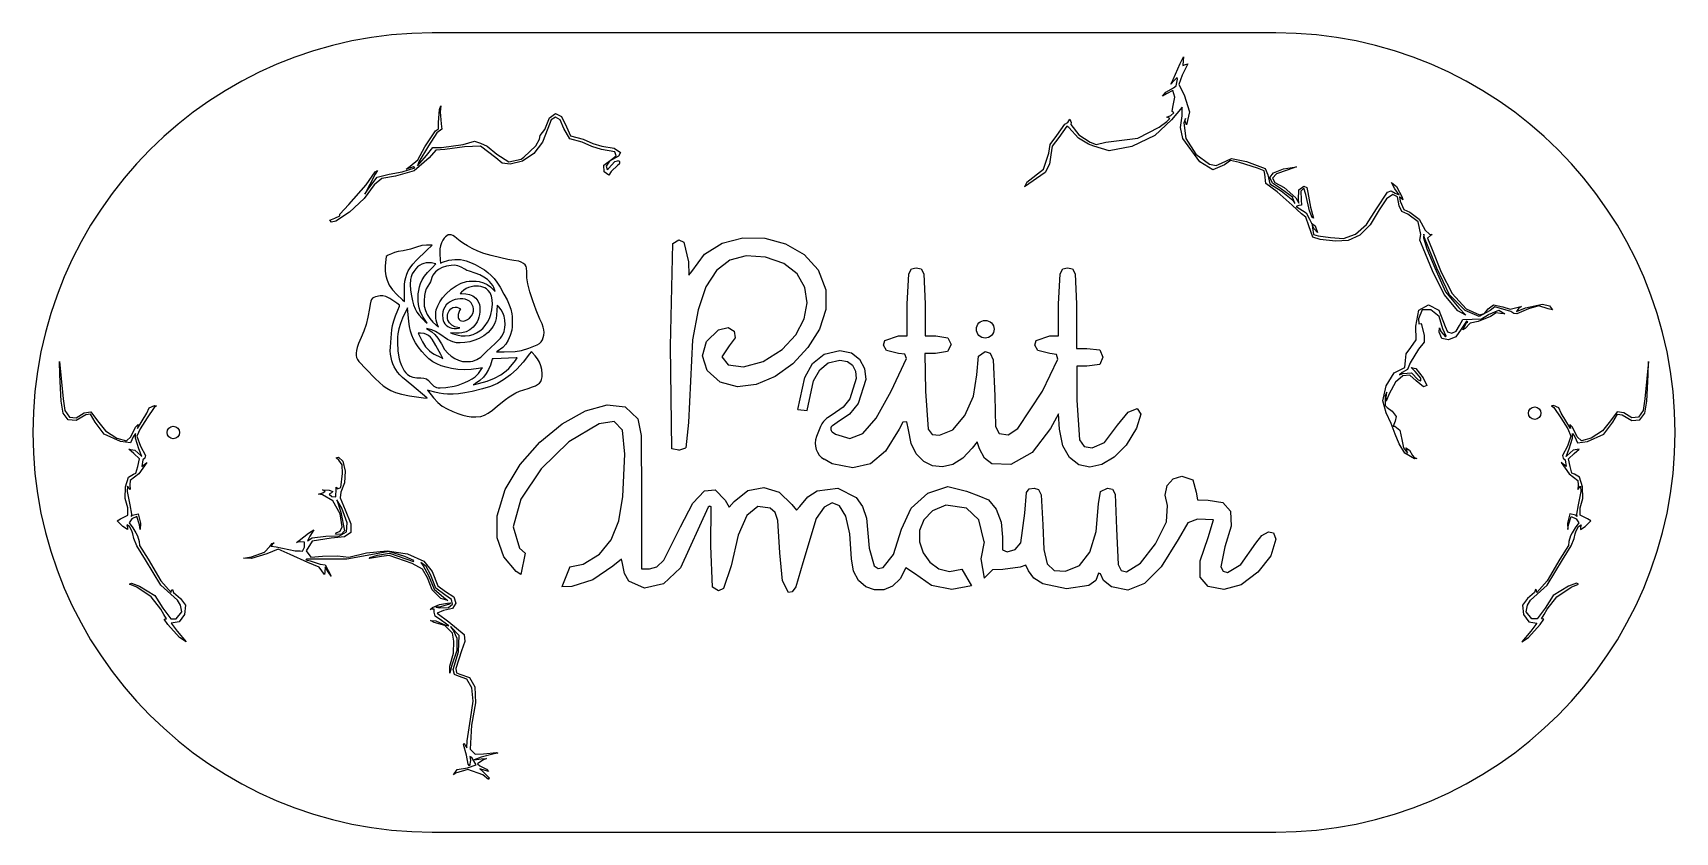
# Model space of a CAD drawing. Header units: millimetres. Extents: x 2218 to 3105, y 3732 to 4164.
import ezdxf

# ---------------------------------------------------------------- set-up
doc = ezdxf.new("R2010")
doc.units = ezdxf.units.MM

msp = doc.modelspace()

# ---------------------------------------------------------------- linework, layer by layer
at = {"color": 7, "linetype": 'Continuous', "lineweight": 25}
for p, q in [((2889.42, 4163.98), (2433.46, 4163.98)), ((2833.93, 4138.73), (2837.84, 4147.34)), ((2837.84, 4147.34), (2839.48, 4151.01)), ((2841.89, 4147.33), (2838.92, 4141.17)), ((2839.42, 4149.1), (2839.21, 4146.29)), ((2839.21, 4146.29), (2840.62, 4146.94)), ((2839.48, 4151.01), (2839.42, 4149.1)), ((2840.62, 4146.94), (2841.89, 4147.33)), ((2832.7, 4136.24), (2833.93, 4138.73)), ((2834.54, 4138.2), (2832.7, 4136.24)), ((2836.21, 4139.84), (2834.54, 4138.2)), ((2835.6, 4135.3), (2836.24, 4138.92)), ((2836.24, 4138.92), (2836.21, 4139.84)), ((2838.92, 4141.17), (2837.09, 4136.02)), ((2828.21, 4129.74), (2830.06, 4131.98)), ((2830.45, 4130.99), (2828.21, 4129.74)), ((2830.06, 4131.98), (2834.1, 4134.24)), ((2833.82, 4132.82), (2830.45, 4130.99)), ((2833.8, 4123.84), (2834.84, 4129.32)), ((2834.84, 4129.32), (2833.82, 4132.82)), ((2834.1, 4134.24), (2835.6, 4135.3)), ((2837.09, 4136.02), (2839.84, 4130.44)), ((2839.84, 4130.44), (2842.87, 4121.27)), ((2436.77, 4115.46), (2437.3, 4122.6)), ((2437.3, 4122.6), (2438.12, 4124.6)), ((2438.12, 4124.6), (2437.79, 4121.34)), ((2437.79, 4121.34), (2438.28, 4114.82)), ((2496.76, 4118.05), (2500, 4120.47)), ((2500, 4120.47), (2503.3, 4118.86)), ((2832.64, 4119.36), (2834.31, 4120.86)), ((2838.91, 4123.89), (2833.08, 4116.93)), ((2833.5, 4121.55), (2833.8, 4123.84)), ((2834.31, 4120.86), (2833.5, 4121.55)), ((2838.89, 4119.12), (2838.91, 4123.89)), ((2842.87, 4121.27), (2841.11, 4114.21)), ((2429.48, 4102.36), (2435.29, 4111.01)), ((2435.29, 4111.01), (2436.84, 4112.19)), ((2438.64, 4111.89), (2436.01, 4109.91)), ((2436.84, 4112.19), (2436.77, 4115.46)), ((2438.28, 4114.82), (2438.64, 4111.89)), ((2491.76, 4108.44), (2494.28, 4111.71)), ((2495.93, 4112.38), (2493.13, 4105)), ((2494.28, 4111.71), (2496.76, 4118.05)), ((2497.68, 4116.98), (2495.93, 4112.38)), ((2500.1, 4118.5), (2497.68, 4116.98)), ((2502.59, 4116.95), (2500.1, 4118.5)), ((2504.55, 4112.33), (2502.59, 4116.95)), ((2503.3, 4118.86), (2505.95, 4113.14)), ((2507.83, 4106.64), (2504.55, 4112.33)), ((2505.95, 4113.14), (2508.27, 4108.39)), ((2771.02, 4108.61), (2775.33, 4114.6)), ((2776.44, 4113.57), (2772.1, 4107.41)), ((2775.33, 4114.6), (2777.01, 4115.61)), ((2777.65, 4112.92), (2776.44, 4113.57)), ((2777.01, 4115.61), (2778.2, 4117.33)), ((2782.87, 4107.12), (2777.65, 4112.92)), ((2778.2, 4117.33), (2778.81, 4115.6)), ((2778.81, 4115.6), (2778.63, 4114.44)), ((2778.63, 4114.44), (2782.98, 4108.92)), ((2814.94, 4107.12), (2826.33, 4113.08)), ((2833.08, 4116.93), (2823.99, 4108.54)), ((2826.33, 4113.08), (2830.52, 4116.14)), ((2830.52, 4116.14), (2832.15, 4117.63)), ((2830.58, 4118.38), (2832.64, 4119.36)), ((2831.17, 4118.27), (2830.58, 4118.38)), ((2832.15, 4117.63), (2831.17, 4118.27)), ((2837.98, 4112.81), (2838.89, 4119.12)), ((2839.12, 4106.98), (2837.98, 4112.81)), ((2840.59, 4117.75), (2839.8, 4115.4)), ((2839.8, 4115.4), (2840.77, 4106.89)), ((2840.55, 4116.32), (2840.59, 4117.75)), ((2841.11, 4114.21), (2840.55, 4116.32)), ((2425.65, 4095.39), (2429.48, 4102.36)), ((2431.38, 4103), (2426.27, 4094.21)), ((2430.36, 4097.67), (2433.8, 4102.03)), ((2436.01, 4109.91), (2431.38, 4103)), ((2433.8, 4102.03), (2438.51, 4102.1)), ((2438.51, 4102.1), (2450.2, 4103.74)), ((2450.81, 4102.41), (2440.26, 4100.92)), ((2450.2, 4103.74), (2456.3, 4105.4)), ((2459.48, 4102.72), (2450.81, 4102.41)), ((2456.3, 4105.4), (2459.5, 4104.35)), ((2467.78, 4096.51), (2459.48, 4102.72)), ((2459.5, 4104.35), (2463.19, 4102.69)), ((2463.19, 4102.69), (2468.45, 4098.38)), ((2482.92, 4096.83), (2489.52, 4103)), ((2493.13, 4105), (2488.29, 4098.83)), ((2489.52, 4103), (2491.37, 4106.52)), ((2491.37, 4106.52), (2491.76, 4108.44)), ((2514.42, 4104.86), (2507.83, 4106.64)), ((2508.27, 4108.39), (2515.01, 4106.52)), ((2519.77, 4102.6), (2514.42, 4104.86)), ((2515.01, 4106.52), (2520.26, 4104.27)), ((2524.86, 4100.98), (2519.77, 4102.6)), ((2520.26, 4104.27), (2525.17, 4102.69)), ((2525.17, 4102.69), (2531.88, 4101.71)), ((2531.88, 4101.71), (2535.13, 4099.32)), ((2766.72, 4099.02), (2767.53, 4103.71)), ((2767.53, 4103.71), (2771.02, 4108.61)), ((2768.59, 4102.75), (2767.79, 4098.14)), ((2772.1, 4107.41), (2768.59, 4102.75)), ((2788.22, 4103.77), (2782.87, 4107.12)), ((2782.98, 4108.92), (2789.02, 4104.84)), ((2791.05, 4102.68), (2788.22, 4103.77)), ((2789.02, 4104.84), (2792.32, 4103.65)), ((2799.42, 4100.21), (2791.05, 4102.68)), ((2792.32, 4103.65), (2797.58, 4104.84)), ((2797.58, 4104.84), (2814.94, 4107.12)), ((2811.59, 4102.57), (2799.42, 4100.21)), ((2823.99, 4108.54), (2811.59, 4102.57)), ((2848.47, 4094.35), (2839.12, 4106.98)), ((2840.77, 4106.89), (2846.28, 4098.48)), ((2421.59, 4091.94), (2425.65, 4095.39)), ((2431.79, 4096.51), (2423.63, 4089.49)), ((2425.52, 4092.11), (2430.36, 4097.67)), ((2426.27, 4094.21), (2425.52, 4092.11)), ((2435.34, 4100.62), (2431.79, 4096.51)), ((2440.26, 4100.92), (2435.34, 4100.62)), ((2471.22, 4093.66), (2467.78, 4096.51)), ((2468.45, 4098.38), (2474.88, 4094.22)), ((2475.56, 4093.01), (2471.22, 4093.66)), ((2474.88, 4094.22), (2481.49, 4095.8)), ((2482.17, 4094.58), (2475.56, 4093.01)), ((2481.49, 4095.8), (2482.92, 4096.83)), ((2488.29, 4098.83), (2482.17, 4094.58)), ((2532.23, 4099.67), (2524.86, 4100.98)), ((2526.18, 4092.52), (2530.41, 4095.6)), ((2529.27, 4094.58), (2527.44, 4092.01)), ((2528.79, 4090.62), (2532.07, 4094.39)), ((2534.14, 4097.28), (2529.27, 4094.58)), ((2530.41, 4095.6), (2532.84, 4097.62)), ((2532.07, 4094.39), (2533.65, 4094.79)), ((2532.84, 4097.62), (2532.23, 4099.67)), ((2534.42, 4092.97), (2533.75, 4092.56)), ((2535.13, 4099.32), (2534.14, 4097.28)), ((2763.93, 4090.42), (2766.72, 4099.02)), ((2767.08, 4092.95), (2764.71, 4088.62)), ((2767.79, 4098.14), (2767.08, 4092.95)), ((2846.28, 4098.48), (2853.64, 4093.06)), ((2855.48, 4089.91), (2848.47, 4094.35)), ((2853.64, 4093.06), (2857.18, 4092.38)), ((2857.18, 4092.38), (2860.16, 4093.53)), ((2860.16, 4093.53), (2865.53, 4096.07)), ((2864.94, 4095), (2861.65, 4092.67)), ((2869.79, 4093.87), (2864.94, 4095)), ((2865.53, 4096.07), (2873.67, 4094.44)), ((2879.52, 4090.91), (2869.79, 4093.87)), ((2873.67, 4094.44), (2883.78, 4090.76)), ((2402.63, 4087.62), (2396.94, 4076.86)), ((2397.71, 4081.84), (2402.68, 4088.88)), ((2399.18, 4080.14), (2403.72, 4086.07)), ((2406.23, 4085.26), (2402.12, 4081.89)), ((2403.92, 4089.65), (2402.63, 4087.62)), ((2402.68, 4088.88), (2403.92, 4089.65)), ((2403.72, 4086.07), (2410.18, 4087.63)), ((2413.57, 4086.56), (2406.23, 4085.26)), ((2410.18, 4087.63), (2417.2, 4088.88)), ((2423.63, 4089.49), (2413.57, 4086.56)), ((2417.2, 4088.88), (2424.04, 4091.07)), ((2419.34, 4090.35), (2421.59, 4091.94)), ((2423.27, 4091.67), (2419.34, 4090.35)), ((2424.04, 4091.07), (2423.27, 4091.67)), ((2526.37, 4088.82), (2526.18, 4092.52)), ((2528.96, 4087.13), (2526.37, 4088.82)), ((2527.44, 4092.01), (2528.06, 4090.16)), ((2528.06, 4090.16), (2528.79, 4090.62)), ((2530.14, 4089), (2528.96, 4087.13)), ((2533.75, 4092.56), (2530.14, 4089)), ((2764.71, 4088.62), (2753.6, 4080.82)), ((2754.84, 4083.31), (2763.93, 4090.42)), ((2861.65, 4092.67), (2855.48, 4089.91)), ((2883.16, 4089.5), (2879.52, 4090.91)), ((2883.48, 4087.56), (2883.16, 4089.5)), ((2884.1, 4082.56), (2883.48, 4087.56)), ((2883.78, 4090.76), (2885.13, 4087.21)), ((2885.13, 4087.21), (2886.29, 4082.45)), ((2886.17, 4085.8), (2888.2, 4088.37)), ((2887.62, 4082.84), (2886.17, 4085.8)), ((2889.85, 4087.83), (2887.65, 4085.56)), ((2887.65, 4085.56), (2889.02, 4083.05)), ((2888.2, 4088.37), (2893.69, 4090.48)), ((2895.6, 4089.74), (2889.85, 4087.83)), ((2893.69, 4090.48), (2900.64, 4091.56)), ((2900.64, 4091.56), (2895.6, 4089.74)), ((2388.38, 4071.17), (2397.71, 4081.84)), ((2402.12, 4081.89), (2396.71, 4074.48)), ((2396.94, 4076.86), (2399.18, 4080.14)), ((2754.84, 4083.31), (2753.6, 4080.82)), ((2890.11, 4078.13), (2884.1, 4082.56)), ((2886.29, 4082.45), (2892.3, 4078.62)), ((2892.56, 4079.58), (2887.62, 4082.84)), ((2889.02, 4083.05), (2893.98, 4080.39)), ((2898.38, 4070.93), (2890.11, 4078.13)), ((2892.3, 4078.62), (2898.59, 4073.56)), ((2898.53, 4075.27), (2892.56, 4079.58)), ((2893.98, 4080.39), (2900.28, 4074.83)), ((2899.83, 4071.83), (2898.53, 4075.27)), ((2901.81, 4073.98), (2901.93, 4079.14)), ((2901.93, 4079.14), (2904.56, 4081.15)), ((2904.58, 4080.07), (2903.08, 4078.41)), ((2903.08, 4078.41), (2903.19, 4073.7)), ((2904.56, 4081.15), (2906.22, 4080.42)), ((2905.65, 4076.57), (2904.58, 4080.07)), ((2907.69, 4067.81), (2905.65, 4076.57)), ((2906.22, 4080.42), (2906.69, 4077.65)), ((2906.69, 4077.65), (2908.29, 4069.85)), ((2943.96, 4068.84), (2949.77, 4077.98)), ((2952.71, 4076.63), (2949.26, 4074.22)), ((2949.77, 4077.98), (2951.81, 4078.7)), ((2951.81, 4078.7), (2953.94, 4077.44)), ((2953.89, 4079.66), (2952, 4083.2)), ((2952, 4083.2), (2954.66, 4080.94)), ((2955.2, 4075.42), (2952.71, 4076.63)), ((2956.1, 4076.4), (2953.89, 4079.66)), ((2953.94, 4077.44), (2956.1, 4076.4)), ((2954.66, 4080.94), (2957.81, 4075.23)), ((2956.15, 4070.47), (2955.2, 4075.42)), ((2957.25, 4074.69), (2956.37, 4075.34)), ((2956.37, 4075.34), (2956.69, 4073.08)), ((2957.81, 4075.23), (2958.14, 4073.78)), ((2388.65, 4067.05), (2381.34, 4062.28)), ((2383.48, 4066.09), (2388.38, 4071.17)), ((2396.71, 4074.48), (2388.65, 4067.05)), ((2903.3, 4066.12), (2898.38, 4070.93)), ((2898.59, 4073.56), (2899.83, 4071.83)), ((2900.28, 4074.83), (2902, 4072)), ((2901.88, 4070.74), (2900.43, 4070.19)), ((2900.43, 4070.19), (2905.83, 4066.73)), ((2902, 4072), (2901.81, 4073.98)), ((2903.32, 4070.8), (2901.88, 4070.74)), ((2903.19, 4073.7), (2903.32, 4070.8)), ((2905.83, 4066.73), (2907.72, 4063.36)), ((2909.08, 4064.16), (2907.69, 4067.81)), ((2908.29, 4069.85), (2909.77, 4063.93)), ((2938.54, 4060.5), (2943.96, 4068.84)), ((2945.42, 4068.31), (2940.41, 4060.2)), ((2949.26, 4074.22), (2945.42, 4068.31)), ((2957.53, 4067.38), (2956.15, 4070.47)), ((2956.69, 4073.08), (2958.61, 4068.54)), ((2958.14, 4073.78), (2957.25, 4074.69)), ((2960.83, 4066.09), (2957.53, 4067.38)), ((2958.61, 4068.54), (2961.94, 4067.12)), ((2961.94, 4067.12), (2967.02, 4063.34)), ((2378.16, 4062.86), (2380.78, 4063.94)), ((2379.02, 4061.74), (2378.16, 4062.86)), ((2381.34, 4062.28), (2379.02, 4061.74)), ((2380.78, 4063.94), (2383.48, 4065.09)), ((2383.48, 4065.09), (2383.48, 4066.09)), ((2905.65, 4064.46), (2903.3, 4066.12)), ((2907.36, 4059.67), (2905.65, 4064.46)), ((2909.45, 4053.55), (2907.36, 4059.67)), ((2907.72, 4063.36), (2908.74, 4061.2)), ((2908.74, 4061.2), (2910.81, 4059.8)), ((2910.27, 4058.01), (2909.06, 4060.21)), ((2909.06, 4060.21), (2909.27, 4058.55)), ((2909.77, 4063.93), (2909.08, 4064.16)), ((2909.27, 4058.55), (2909.86, 4054.97)), ((2911.94, 4056.2), (2910.27, 4058.01)), ((2910.81, 4059.8), (2911.94, 4056.2)), ((2932.58, 4055.16), (2938.54, 4060.5)), ((2940.41, 4060.2), (2934.82, 4054.71)), ((2966.48, 4061.92), (2960.83, 4066.09)), ((2967.89, 4054.99), (2966.48, 4061.92)), ((2967.02, 4063.34), (2970.15, 4057.3)), ((2970.15, 4057.3), (2972.57, 4055.19)), ((2427.81, 4049.07), (2424.85, 4048.15)), ((2430.36, 4049.35), (2427.81, 4049.07)), ((2430.35, 4046.42), (2433.36, 4049.23)), ((2432.7, 4049.32), (2430.36, 4049.35)), ((2433.36, 4049.23), (2432.7, 4049.32)), ((2437.98, 4048.94), (2437.62, 4047.31)), ((2438.53, 4050.55), (2437.98, 4048.94)), ((2439.19, 4052), (2438.53, 4050.55)), ((2439.93, 4053.14), (2439.19, 4052)), ((2440.56, 4053.8), (2439.93, 4053.14)), ((2441.32, 4054.37), (2440.56, 4053.8)), ((2442.06, 4054.78), (2441.32, 4054.37)), ((2442.67, 4054.93), (2442.06, 4054.78)), ((2443.61, 4054.83), (2442.67, 4054.93)), ((2444.53, 4054.5), (2443.61, 4054.83)), ((2445.53, 4053.87), (2444.53, 4054.5)), ((2446.72, 4052.9), (2445.53, 4053.87)), ((2448.5, 4051.44), (2446.72, 4052.9)), ((2450.36, 4050.12), (2448.5, 4051.44)), ((2452.46, 4048.85), (2450.36, 4050.12)), ((2454.96, 4047.53), (2452.46, 4048.85)), ((2562.17, 3994.71), (2563.5, 4050.22)), ((2563.5, 4050.22), (2566.83, 4052.14)), ((2566.83, 4052.14), (2569.49, 4050.94)), ((2569.49, 4050.94), (2571.92, 4040.26)), ((2580.69, 4044.37), (2590.25, 4050.34)), ((2590.25, 4050.34), (2601.4, 4053.18)), ((2601.4, 4053.18), (2613.15, 4053.01)), ((2613.15, 4053.01), (2624.49, 4049.99)), ((2624.49, 4049.99), (2634.45, 4044.23)), ((2913.44, 4052.42), (2909.45, 4053.55)), ((2909.86, 4054.97), (2912.29, 4054.34)), ((2912.29, 4054.34), (2919.02, 4053.39)), ((2921.79, 4051.5), (2913.44, 4052.42)), ((2919.02, 4053.39), (2926.09, 4052.79)), ((2928.62, 4051.82), (2921.79, 4051.5)), ((2926.09, 4052.79), (2932.58, 4055.16)), ((2934.82, 4054.71), (2928.62, 4051.82)), ((2967.31, 4051.89), (2967.89, 4054.99)), ((2969.04, 4047.61), (2967.31, 4051.89)), ((2969.41, 4055.2), (2969.22, 4053.18)), ((2969.22, 4053.18), (2971.05, 4047.25)), ((2969.85, 4053.25), (2969.41, 4055.2)), ((2971.79, 4048.41), (2969.85, 4053.25)), ((2973.11, 4054.57), (2971.4, 4052.99)), ((2971.4, 4052.99), (2973.91, 4046.92)), ((2976.6, 4036.88), (2971.79, 4048.41)), ((2972.57, 4055.19), (2974.05, 4054.99)), ((2974.05, 4054.99), (2973.11, 4054.57)), ((2408.34, 4041.58), (2408.03, 4038.08)), ((2408.53, 4043.2), (2408.34, 4041.58)), ((2409.67, 4043.81), (2408.53, 4043.2)), ((2411.34, 4044.63), (2409.67, 4043.81)), ((2413, 4045.24), (2411.34, 4044.63)), ((2415, 4045.76), (2413, 4045.24)), ((2417.7, 4046.3), (2415, 4045.76)), ((2421.7, 4047.14), (2417.7, 4046.3)), ((2424.85, 4048.15), (2421.7, 4047.14)), ((2423.01, 4038.99), (2424.92, 4041.12)), ((2424.92, 4041.12), (2430.35, 4046.42)), ((2430.2, 4039.7), (2428.93, 4039.43)), ((2431.56, 4039.78), (2430.2, 4039.7)), ((2433.01, 4039.68), (2431.56, 4039.78)), ((2434.57, 4039.4), (2433.01, 4039.68)), ((2437.62, 4047.31), (2437.48, 4044.57)), ((2437.48, 4044.57), (2437.68, 4041.32)), ((2437.68, 4041.32), (2437.89, 4039.62)), ((2437.89, 4039.62), (2438.99, 4040.05)), ((2438.99, 4040.05), (2442.37, 4041.11)), ((2442.37, 4041.11), (2444, 4041.42)), ((2444, 4041.42), (2445.61, 4041.58)), ((2445.61, 4041.58), (2447.19, 4041.6)), ((2447.19, 4041.6), (2448.76, 4041.46)), ((2448.76, 4041.46), (2450.32, 4041.18)), ((2450.32, 4041.18), (2451.87, 4040.75)), ((2451.87, 4040.75), (2454.11, 4039.91)), ((2454.11, 4039.91), (2456.59, 4038.77)), ((2458.17, 4046.02), (2454.96, 4047.53)), ((2461.39, 4044.81), (2458.17, 4046.02)), ((2465.29, 4043.66), (2461.39, 4044.81)), ((2470.55, 4042.36), (2465.29, 4043.66)), ((2474.34, 4041.53), (2470.55, 4042.36)), ((2477.51, 4041.05), (2474.34, 4041.53)), ((2480.33, 4040.58), (2477.51, 4041.05)), ((2481.59, 4040.11), (2480.33, 4040.58)), ((2482.71, 4039.45), (2481.59, 4040.11)), ((2571.92, 4040.26), (2572.16, 4033.12)), ((2573.69, 4035.12), (2580.69, 4044.37)), ((2594.3, 4041.12), (2587.11, 4035.62)), ((2603.09, 4043.44), (2594.3, 4041.12)), ((2613.56, 4042.77), (2603.09, 4043.44)), ((2623.6, 4039.34), (2613.56, 4042.77)), ((2634.45, 4044.23), (2642.04, 4035.89)), ((2974.17, 4035.44), (2969.04, 4047.61)), ((2971.05, 4047.25), (2975.36, 4037.03)), ((2973.91, 4046.92), (2978.92, 4034.6)), ((2408.03, 4038.08), (2408.04, 4035.19)), ((2408.04, 4035.19), (2408.36, 4032.67)), ((2408.36, 4032.67), (2409.02, 4030.29)), ((2418.69, 4029.76), (2419.08, 4031.75)), ((2419.08, 4031.75), (2419.64, 4033.57)), ((2419.64, 4033.57), (2420.43, 4035.32)), ((2420.43, 4035.32), (2421.53, 4037.09)), ((2421.53, 4037.09), (2423.01, 4038.99)), ((2421.7, 4030.72), (2421.58, 4028.07)), ((2422.07, 4032.23), (2421.7, 4030.72)), ((2422.67, 4033.71), (2422.07, 4032.23)), ((2423.49, 4035.12), (2422.67, 4033.71)), ((2424.52, 4036.45), (2423.49, 4035.12)), ((2425.54, 4037.49), (2424.52, 4036.45)), ((2426.61, 4038.33), (2425.54, 4037.49)), ((2427.73, 4038.97), (2426.61, 4038.33)), ((2428.93, 4039.43), (2427.73, 4038.97)), ((2428.06, 4030.56), (2429.25, 4032.47)), ((2429.25, 4032.47), (2430.94, 4034.56)), ((2430.94, 4034.56), (2433.32, 4037.11)), ((2433.27, 4031.89), (2432.88, 4030.55)), ((2433.77, 4033.01), (2433.27, 4031.89)), ((2433.32, 4037.11), (2435.38, 4039.22)), ((2434.43, 4033.99), (2433.77, 4033.01)), ((2435.28, 4034.91), (2434.43, 4033.99)), ((2435.38, 4039.22), (2434.57, 4039.4)), ((2436.89, 4036.16), (2435.28, 4034.91)), ((2438.84, 4037.15), (2436.89, 4036.16)), ((2441.12, 4037.88), (2438.84, 4037.15)), ((2443.72, 4038.34), (2441.12, 4037.88)), ((2445.51, 4038.4), (2443.72, 4038.34)), ((2447.26, 4038.08), (2445.51, 4038.4)), ((2449.05, 4037.38), (2447.26, 4038.08)), ((2451, 4036.26), (2449.05, 4037.38)), ((2452.09, 4035.66), (2451, 4036.26)), ((2453.58, 4035.18), (2452.09, 4035.66)), ((2456.69, 4034.22), (2453.58, 4035.18)), ((2456.59, 4038.77), (2459.15, 4037.41)), ((2459.25, 4033.19), (2456.69, 4034.22)), ((2459.15, 4037.41), (2461.62, 4035.91)), ((2461.41, 4032.02), (2459.25, 4033.19)), ((2463.33, 4030.65), (2461.41, 4032.02)), ((2461.62, 4035.91), (2463.58, 4034.52)), ((2464.44, 4029.64), (2463.33, 4030.65)), ((2463.58, 4034.52), (2465.33, 4032.94)), ((2465.33, 4032.94), (2466.9, 4031.25)), ((2466.9, 4031.25), (2468.44, 4029.2)), ((2483.61, 4038.67), (2482.71, 4039.45)), ((2484.21, 4037.82), (2483.61, 4038.67)), ((2484.47, 4036.98), (2484.21, 4037.82)), ((2484.49, 4034.86), (2484.47, 4036.98)), ((2484.61, 4031.64), (2484.49, 4034.86)), ((2485.17, 4028.35), (2484.61, 4031.64)), ((2572.16, 4033.12), (2573.69, 4035.12)), ((2587.11, 4035.62), (2581.43, 4026.74)), ((2630.7, 4033.71), (2623.6, 4039.34)), ((2634.87, 4026.45), (2630.7, 4033.71)), ((2642.04, 4035.89), (2646.27, 4025.1)), ((2690.24, 4017.37), (2691.01, 4033.86)), ((2691.01, 4033.86), (2692.47, 4036.41)), ((2692.47, 4036.41), (2695.09, 4036.96)), ((2695.09, 4036.96), (2697.7, 4036.41)), ((2697.7, 4036.41), (2699.16, 4033.86)), ((2699.16, 4033.86), (2699.93, 4017.37)), ((2772.04, 4017.37), (2772.81, 4033.86)), ((2772.81, 4033.86), (2774.27, 4036.41)), ((2774.27, 4036.41), (2776.89, 4036.96)), ((2776.89, 4036.96), (2779.51, 4036.41)), ((2779.51, 4036.41), (2780.96, 4033.86)), ((2780.96, 4033.86), (2781.73, 4017.37)), ((2980.4, 4022.53), (2974.17, 4035.44)), ((2975.36, 4037.03), (2981.21, 4024.1)), ((2983.33, 4022.51), (2976.6, 4036.88)), ((2978.92, 4034.6), (2984.81, 4023.08)), ((2405.3, 4021.91), (2402.72, 4021.39)), ((2406.74, 4021.85), (2405.3, 4021.91)), ((2408.41, 4021.45), (2406.74, 4021.85)), ((2409.02, 4030.29), (2410.21, 4027.6)), ((2410.21, 4027.6), (2411.9, 4025.08)), ((2411.9, 4025.08), (2414.25, 4022.54)), ((2414.25, 4022.54), (2417.41, 4019.78)), ((2418.49, 4018.92), (2418.5, 4023.69)), ((2418.5, 4023.69), (2418.53, 4027.83)), ((2418.53, 4027.83), (2418.69, 4029.76)), ((2421.58, 4028.07), (2421.76, 4024.96)), ((2421.76, 4024.96), (2422.2, 4021.88)), ((2422.2, 4021.88), (2422.72, 4019.24)), ((2425.77, 4021.03), (2425.89, 4022.95)), ((2425.89, 4022.95), (2426.16, 4024.86)), ((2426.16, 4024.86), (2426.59, 4026.74)), ((2426.59, 4026.74), (2427.18, 4028.57)), ((2427.18, 4028.57), (2428.06, 4030.56)), ((2429.2, 4022.05), (2429.01, 4019.19)), ((2429.64, 4023.89), (2429.2, 4022.05)), ((2430.24, 4025.6), (2429.64, 4023.89)), ((2430.99, 4027.15), (2430.24, 4025.6)), ((2431.89, 4028.52), (2430.99, 4027.15)), ((2432.54, 4029.49), (2431.89, 4028.52)), ((2432.88, 4030.55), (2432.54, 4029.49)), ((2438.96, 4020.74), (2440.84, 4022.86)), ((2440.84, 4022.86), (2443.6, 4025.42)), ((2443.6, 4025.42), (2446.31, 4027.36)), ((2446.31, 4027.36), (2449.06, 4028.74)), ((2449.31, 4023.95), (2448.52, 4023.22)), ((2448.52, 4023.22), (2449.43, 4023.21)), ((2449.06, 4028.74), (2451.97, 4029.61)), ((2450.53, 4024.97), (2449.31, 4023.95)), ((2449.43, 4023.21), (2451.53, 4023.04)), ((2451.79, 4025.78), (2450.53, 4024.97)), ((2451.53, 4023.04), (2453.54, 4022.64)), ((2453.11, 4026.4), (2451.79, 4025.78)), ((2451.97, 4029.61), (2453.38, 4029.77)), ((2454.49, 4026.82), (2453.11, 4026.4)), ((2453.38, 4029.77), (2455.28, 4029.82)), ((2453.54, 4022.64), (2455.44, 4021.85)), ((2455.86, 4027.08), (2454.49, 4026.82)), ((2455.28, 4029.82), (2457.22, 4029.77)), ((2455.44, 4021.85), (2457, 4020.66)), ((2457.19, 4027.19), (2455.86, 4027.08)), ((2458.46, 4027.15), (2457.19, 4027.19)), ((2457.22, 4029.77), (2458.74, 4029.61)), ((2459.67, 4026.97), (2458.46, 4027.15)), ((2458.74, 4029.61), (2461.17, 4028.95)), ((2460.8, 4026.65), (2459.67, 4026.97)), ((2461.84, 4026.19), (2460.8, 4026.65)), ((2461.17, 4028.95), (2463.22, 4028.02)), ((2462.79, 4025.59), (2461.84, 4026.19)), ((2463.64, 4024.85), (2462.79, 4025.59)), ((2463.22, 4028.02), (2464.97, 4026.69)), ((2464.74, 4023.44), (2463.64, 4024.85)), ((2465.37, 4028.6), (2464.44, 4029.64)), ((2465.48, 4021.76), (2464.74, 4023.44)), ((2464.97, 4026.69), (2466.69, 4024.92)), ((2466.12, 4027.52), (2465.37, 4028.6)), ((2466.69, 4026.38), (2466.12, 4027.52)), ((2467.4, 4024.15), (2466.69, 4026.38)), ((2466.69, 4024.92), (2467.4, 4024.15)), ((2468.44, 4029.2), (2470.14, 4026.51)), ((2470.14, 4026.51), (2472.23, 4022.87)), ((2472.23, 4022.87), (2473.9, 4019.72)), ((2486.25, 4024.05), (2485.17, 4028.35)), ((2487.78, 4019.21), (2486.25, 4024.05)), ((2581.43, 4026.74), (2577.15, 4014.28)), ((2636.13, 4018.16), (2634.87, 4026.45)), ((2646.27, 4025.1), (2646.24, 4014.47)), ((2987.84, 4013.87), (2980.4, 4022.53)), ((2981.21, 4024.1), (2988.43, 4015.39)), ((2991.87, 4013.93), (2983.33, 4022.51)), ((2984.81, 4023.08), (2992.36, 4014.87)), ((2399.47, 4014.97), (2398.71, 4010.37)), ((2399.84, 4017.42), (2399.47, 4014.97)), ((2400.18, 4018.95), (2399.84, 4017.42)), ((2400.6, 4019.89), (2400.18, 4018.95)), ((2401.19, 4020.57), (2400.6, 4019.89)), ((2401.83, 4021.02), (2401.19, 4020.57)), ((2402.72, 4021.39), (2401.83, 4021.02)), ((2409.43, 4021.05), (2408.41, 4021.45)), ((2410.57, 4020.43), (2409.43, 4021.05)), ((2414.37, 4017.89), (2410.57, 4020.43)), ((2413.59, 4011.07), (2414.82, 4014.11)), ((2415.82, 4016.9), (2414.37, 4017.89)), ((2414.82, 4014.11), (2415.69, 4016.26)), ((2415.69, 4016.26), (2415.82, 4016.9)), ((2418.8, 4012.97), (2417.33, 4009.76)), ((2417.41, 4019.78), (2418.49, 4018.92)), ((2419.8, 4014.92), (2418.8, 4012.97)), ((2420.14, 4015.34), (2419.8, 4014.92)), ((2420.75, 4007.94), (2420.14, 4015.34)), ((2422.72, 4019.24), (2423.35, 4016.95)), ((2423.35, 4016.95), (2424.14, 4014.94)), ((2424.14, 4014.94), (2425.11, 4013.13)), ((2425.11, 4013.13), (2426.3, 4011.45)), ((2425.82, 4019.12), (2425.77, 4021.03)), ((2426.02, 4017.24), (2425.82, 4019.12)), ((2426.38, 4015.42), (2426.02, 4017.24)), ((2426.91, 4013.67), (2426.38, 4015.42)), ((2428.14, 4010.91), (2426.91, 4013.67)), ((2429.01, 4019.19), (2429.13, 4016.37)), ((2429.13, 4016.37), (2429.73, 4014.04)), ((2429.73, 4014.04), (2430.72, 4011.78)), ((2435.33, 4011.24), (2435.38, 4013.08)), ((2435.38, 4013.08), (2435.64, 4014.35)), ((2435.64, 4014.35), (2436.41, 4016.57)), ((2436.41, 4016.57), (2437.5, 4018.67)), ((2437.5, 4018.67), (2438.96, 4020.74)), ((2439.2, 4013.17), (2439.02, 4011.58)), ((2439.59, 4014.59), (2439.2, 4013.17)), ((2440.21, 4015.84), (2439.59, 4014.59)), ((2441.05, 4016.95), (2440.21, 4015.84)), ((2442.04, 4017.87), (2441.05, 4016.95)), ((2441.89, 4012.32), (2442.57, 4013.76)), ((2443.18, 4018.67), (2442.04, 4017.87)), ((2442.57, 4013.76), (2443.56, 4014.95)), ((2444.45, 4019.32), (2443.18, 4018.67)), ((2443.56, 4014.95), (2444.58, 4015.67)), ((2445.79, 4019.83), (2444.45, 4019.32)), ((2444.58, 4015.67), (2445.76, 4015.81)), ((2445.76, 4015.81), (2446.71, 4015.74)), ((2447.18, 4020.17), (2445.79, 4019.83)), ((2446.71, 4015.74), (2447.65, 4015.44)), ((2448.57, 4020.33), (2447.18, 4020.17)), ((2448.25, 4013.92), (2447.5, 4011.88)), ((2447.65, 4015.44), (2448.64, 4014.95)), ((2448.64, 4014.95), (2448.25, 4013.92)), ((2449.93, 4020.31), (2448.57, 4020.33)), ((2451.22, 4020.09), (2449.93, 4020.31)), ((2452.48, 4019.63), (2451.22, 4020.09)), ((2453.56, 4018.96), (2452.48, 4019.63)), ((2454.44, 4018.11), (2453.56, 4018.96)), ((2455.11, 4017.12), (2454.44, 4018.11)), ((2455.55, 4016.01), (2455.11, 4017.12)), ((2455.3, 4012.35), (2455.66, 4013.6)), ((2455.73, 4014.83), (2455.55, 4016.01)), ((2455.66, 4013.6), (2455.73, 4014.83)), ((2457, 4020.66), (2458.17, 4019.12)), ((2458.17, 4019.12), (2458.91, 4017.28)), ((2458.91, 4017.28), (2459.15, 4016.01)), ((2459.2, 4013.25), (2459.01, 4011.84)), ((2459.15, 4016.01), (2459.24, 4014.65)), ((2459.24, 4014.65), (2459.2, 4013.25)), ((2465.12, 4011.79), (2465.69, 4014.39)), ((2465.87, 4019.75), (2465.48, 4021.76)), ((2465.69, 4014.39), (2465.93, 4017.34)), ((2465.93, 4017.34), (2465.87, 4019.75)), ((2468.34, 4014.05), (2468.2, 4011.51)), ((2468.49, 4016.85), (2468.34, 4014.05)), ((2469.45, 4015.91), (2468.49, 4016.85)), ((2470.7, 4014.41), (2469.45, 4015.91)), ((2471.6, 4012.77), (2470.7, 4014.41)), ((2473.9, 4019.72), (2475.1, 4017.08)), ((2475.1, 4017.08), (2475.93, 4014.68)), ((2475.93, 4014.68), (2476.49, 4012.26)), ((2489.63, 4014.18), (2487.78, 4019.21)), ((2491.68, 4009.32), (2489.63, 4014.18)), ((2577.15, 4014.28), (2574.21, 3998.06)), ((2634.5, 4009.42), (2636.13, 4018.16)), ((2646.24, 4014.47), (2642.77, 4003.87)), ((2690.24, 4000.37), (2690.24, 4017.37)), ((2699.93, 4017.37), (2699.93, 4000.37)), ((2772.04, 4000.37), (2772.04, 4017.37)), ((2781.73, 4017.37), (2781.73, 3993.53)), ((2965.12, 4005.42), (2966.81, 4014.19)), ((2968.53, 4014.32), (2966.6, 4009.47)), ((2966.81, 4014.19), (2971.94, 4017.07)), ((2973.23, 4014.4), (2968.53, 4014.32)), ((2971.94, 4017.07), (2977.66, 4014.09)), ((2977.79, 4010.65), (2973.23, 4014.4)), ((2977.66, 4014.09), (2981.08, 4005.28)), ((2992.15, 4011.48), (2987.84, 4013.87)), ((2988.43, 4015.39), (2992.15, 4011.48)), ((2999.48, 4010.67), (2991.87, 4013.94)), ((2991.87, 4013.94), (2991.87, 4013.93)), ((2992.36, 4014.87), (2999.51, 4011.6)), ((3005.33, 4014), (2999.48, 4010.67)), ((3002.28, 4012.32), (3004.18, 4014.89)), ((3004.18, 4014.89), (3007.17, 4017.11)), ((3004.43, 4011.77), (3010.09, 4014.08)), ((3007.89, 4016.04), (3005.33, 4014)), ((3007.17, 4017.11), (3012.2, 4015.99)), ((3010.98, 4015), (3007.89, 4016.04)), ((3010.09, 4014.08), (3013.2, 4012.22)), ((3016.44, 4013.35), (3010.98, 4015)), ((3012.2, 4015.99), (3016.12, 4014.73)), ((3016.12, 4014.73), (3021.27, 4015.99)), ((3018.05, 4012.28), (3016.44, 4013.35)), ((3019.66, 4013.39), (3024.5, 4015.5)), ((3020.73, 4015.08), (3019.66, 4013.39)), ((3026.07, 4014.94), (3019.84, 4012.15)), ((3022.22, 4016.14), (3020.73, 4015.08)), ((3021.27, 4015.99), (3022.22, 4016.14)), ((3024.5, 4015.5), (3033.58, 4017.45)), ((3031.74, 4016.5), (3026.07, 4014.94)), ((3036.64, 4014.9), (3031.74, 4016.5)), ((3033.58, 4017.45), (3037.44, 4016.47)), ((3039.03, 4014.33), (3036.64, 4014.9)), ((3037.44, 4016.47), (3039.03, 4014.33)), ((2397.75, 4006.35), (2396.55, 4002.74)), ((2398.71, 4010.37), (2397.75, 4006.35)), ((2411.62, 4003.51), (2412.05, 4005.94)), ((2412.05, 4005.94), (2412.69, 4008.4)), ((2412.69, 4008.4), (2413.59, 4011.07)), ((2415.41, 4004.14), (2414.86, 4001.4)), ((2416.22, 4006.87), (2415.41, 4004.14)), ((2417.33, 4009.76), (2416.22, 4006.87)), ((2421.18, 4005.29), (2420.75, 4007.94)), ((2421.75, 4002.85), (2421.18, 4005.29)), ((2426.3, 4011.45), (2427.75, 4009.81)), ((2427.75, 4009.81), (2429.5, 4008.14)), ((2429.95, 4008.13), (2428.14, 4010.91)), ((2429.5, 4008.14), (2430.71, 4007.07)), ((2430.71, 4007.07), (2429.95, 4008.13)), ((2430.3, 4004.24), (2431.31, 4003.66)), ((2433.24, 4003.56), (2430.3, 4004.24)), ((2430.72, 4011.78), (2432.08, 4009.64)), ((2432.08, 4009.64), (2433.8, 4007.63)), ((2433.8, 4007.63), (2436.8, 4004.96)), ((2435.36, 4009.82), (2435.33, 4011.24)), ((2435.49, 4008.72), (2435.36, 4009.82)), ((2436.32, 4006.23), (2435.49, 4008.72)), ((2436.8, 4004.96), (2436.32, 4006.23)), ((2439.02, 4011.58), (2439.13, 4009.52)), ((2439.13, 4009.52), (2439.36, 4008.63)), ((2439.36, 4008.63), (2439.73, 4007.75)), ((2439.73, 4007.75), (2440.31, 4006.82)), ((2440.31, 4006.82), (2441.06, 4006.02)), ((2441.06, 4006.02), (2441.95, 4005.36)), ((2441.64, 4010.5), (2441.7, 4011.44)), ((2441.72, 4009.6), (2441.64, 4010.5)), ((2441.7, 4011.44), (2441.89, 4012.32)), ((2441.92, 4008.81), (2441.72, 4009.6)), ((2442.8, 4007.23), (2441.92, 4008.81)), ((2441.95, 4005.36), (2442.96, 4004.84)), ((2444.05, 4005.97), (2442.8, 4007.23)), ((2442.96, 4004.84), (2444.07, 4004.49)), ((2445.6, 4005.11), (2444.05, 4005.97)), ((2444.07, 4004.49), (2445.25, 4004.31)), ((2445.25, 4004.31), (2446.47, 4004.31)), ((2447.33, 4004.7), (2445.6, 4005.11)), ((2446.47, 4004.31), (2447.72, 4004.49)), ((2448.3, 4004.63), (2447.33, 4004.7)), ((2447.5, 4011.88), (2447.38, 4011.01)), ((2447.38, 4011.01), (2447.43, 4010.24)), ((2447.43, 4010.24), (2447.65, 4009.59)), ((2447.65, 4009.59), (2448.04, 4009.05)), ((2447.72, 4004.49), (2448.3, 4004.63)), ((2448.04, 4009.05), (2448.59, 4008.64)), ((2448.59, 4008.64), (2449.31, 4008.37)), ((2449.31, 4008.37), (2450.34, 4008.27)), ((2450.34, 4008.27), (2451.42, 4008.49)), ((2451.42, 4008.49), (2452.5, 4009.02)), ((2452.5, 4009.02), (2453.55, 4009.85)), ((2453.55, 4009.85), (2454.6, 4011.03)), ((2455.54, 4004.89), (2453.78, 4003.49)), ((2454.6, 4011.03), (2455.3, 4012.35)), ((2457.07, 4006.75), (2455.54, 4004.89)), ((2457.72, 4007.87), (2457.07, 4006.75)), ((2458.27, 4009.12), (2457.72, 4007.87)), ((2458.7, 4010.45), (2458.27, 4009.12)), ((2459.01, 4011.84), (2458.7, 4010.45)), ((2459.17, 4002.9), (2460.75, 4004.24)), ((2460.75, 4004.24), (2462.14, 4005.8)), ((2462.14, 4005.8), (2463.35, 4007.6)), ((2463.35, 4007.6), (2464.34, 4009.6)), ((2465.6, 4004.35), (2463.68, 4002.15)), ((2464.34, 4009.6), (2465.12, 4011.79)), ((2466.39, 4005.54), (2465.6, 4004.35)), ((2467.04, 4006.76), (2466.39, 4005.54)), ((2467.6, 4008.13), (2467.04, 4006.76)), ((2467.97, 4009.63), (2467.6, 4008.13)), ((2468.2, 4011.51), (2467.97, 4009.63)), ((2472.25, 4010.86), (2471.6, 4012.77)), ((2472.65, 4008.7), (2472.25, 4010.86)), ((2472.57, 4003.67), (2472.74, 4004.87)), ((2472.78, 4006.33), (2472.65, 4008.7)), ((2472.74, 4004.87), (2472.78, 4006.33)), ((2476.69, 4005.19), (2476.43, 4003.43)), ((2476.49, 4012.26), (2476.69, 4010.66)), ((2476.69, 4010.66), (2476.73, 4007.97)), ((2476.73, 4007.97), (2476.69, 4005.19)), ((2492.81, 4006.74), (2491.68, 4009.32)), ((2493.48, 4004.91), (2492.81, 4006.74)), ((2493.81, 4003.48), (2493.48, 4004.91)), ((2588.27, 4003.55), (2593.45, 4004.77)), ((2593.45, 4004.77), (2596.7, 4002.87)), ((2629.98, 4000.82), (2634.5, 4009.42)), ((2965.26, 3998.06), (2965.12, 4005.42)), ((2966.6, 4009.47), (2966.77, 4006.76)), ((2966.77, 4006.76), (2968.08, 4006.91)), ((2968.08, 4006.91), (2969.64, 4000.59)), ((2979.83, 4004.01), (2977.79, 4010.65)), ((2977.79, 4002.28), (2977.97, 4004.57)), ((2977.97, 4004.57), (2978.64, 4002.59)), ((2981.08, 4005.28), (2982.3, 4002.49)), ((2987, 4002.81), (2988.85, 4005.82)), ((2988.85, 4005.82), (2990.63, 4009.05)), ((2992.48, 4008.21), (2989.7, 4003.88)), ((2990.63, 4009.05), (3000.63, 4009.47)), ((2990.63, 4003.58), (2992.48, 4007.23)), ((2991.88, 4004.2), (2990.63, 4003.58)), ((2994.54, 4007.19), (2991.88, 4004.2)), ((2993.33, 4007.59), (2992.48, 4008.21)), ((2992.48, 4007.23), (2993.33, 4007.59)), ((2998.86, 4007.95), (2994.54, 4007.19)), ((3005.54, 4010.72), (2998.86, 4007.95)), ((2999.51, 4011.6), (3002.28, 4012.32)), ((3000.63, 4009.47), (3004.43, 4011.77)), ((3008.6, 4012.72), (3005.54, 4010.72)), ((3011, 4012.29), (3008.6, 4012.72)), ((3013.2, 4012.22), (3011, 4012.29)), ((3019.84, 4012.15), (3018.05, 4012.28)), ((2393.57, 3996.21), (2392.81, 3993.95)), ((2395.06, 3999.37), (2393.57, 3996.21)), ((2396.55, 4002.74), (2395.06, 3999.37)), ((2410.81, 3994.08), (2411.16, 3999.28)), ((2411.16, 3999.28), (2411.62, 4003.51)), ((2414.71, 3999.51), (2414.64, 3996.78)), ((2414.64, 3996.78), (2414.8, 3991.93)), ((2414.86, 4001.4), (2414.71, 3999.51)), ((2422.47, 4000.61), (2421.75, 4002.85)), ((2423.34, 3998.54), (2422.47, 4000.61)), ((2424.4, 3996.55), (2423.34, 3998.54)), ((2425.87, 3994.36), (2424.4, 3996.55)), ((2425.89, 4001.73), (2428.17, 3996.96)), ((2427.11, 4001.71), (2425.89, 4001.73)), ((2429.03, 4001.47), (2427.11, 4001.71)), ((2428.17, 3996.96), (2429.88, 3994.36)), ((2430.3, 4001.08), (2429.03, 4001.47)), ((2431.45, 4000.47), (2430.3, 4001.08)), ((2431.31, 4003.66), (2433.22, 4002.48)), ((2432.48, 3999.62), (2431.45, 4000.47)), ((2433.4, 3998.54), (2432.48, 3999.62)), ((2433.22, 4002.48), (2434.86, 4001.03)), ((2435.24, 4002.64), (2433.24, 4003.56)), ((2435.4, 3995.04), (2433.4, 3998.54)), ((2434.86, 4001.03), (2436.53, 3999.03)), ((2437.63, 4001.12), (2435.24, 4002.64)), ((2436.53, 3999.03), (2438.41, 3995.89)), ((2441.74, 3998.39), (2437.63, 4001.12)), ((2438.41, 3995.89), (2440.16, 3992.98)), ((2443.23, 3997.63), (2441.74, 3998.39)), ((2444.64, 3997.08), (2443.23, 3997.63)), ((2443.39, 4001.92), (2443.5, 4001.85)), ((2445.93, 4001.79), (2443.39, 4001.92)), ((2443.5, 4001.85), (2444.18, 4001.58)), ((2444.18, 4001.58), (2446.7, 4000.8)), ((2446.56, 3996.58), (2444.64, 3997.08)), ((2447.96, 4001.78), (2445.93, 4001.79)), ((2448.62, 3996.45), (2446.56, 3996.58)), ((2446.7, 4000.8), (2449.15, 4000.3)), ((2449.36, 4001.91), (2447.96, 4001.78)), ((2451.06, 3996.63), (2448.62, 3996.45)), ((2449.15, 4000.3), (2451.33, 4000.24)), ((2451.74, 4002.5), (2449.36, 4001.91)), ((2453.78, 3997.12), (2451.06, 3996.63)), ((2451.33, 4000.24), (2453.51, 4000.46)), ((2453.78, 4003.49), (2451.74, 4002.5)), ((2453.51, 4000.46), (2455.54, 4001)), ((2456.48, 3997.87), (2453.78, 3997.12)), ((2455.54, 4001), (2457.43, 4001.82)), ((2458.88, 3998.8), (2456.48, 3997.87)), ((2457.43, 4001.82), (2459.17, 4002.9)), ((2461.4, 4000.26), (2458.88, 3998.8)), ((2463.68, 4002.15), (2461.4, 4000.26)), ((2462.86, 3991.76), (2467.46, 3996.22)), ((2467.46, 3996.22), (2470.28, 3999.06)), ((2470.28, 3999.06), (2471.09, 4000.18)), ((2471.09, 4000.18), (2471.74, 4001.36)), ((2473.21, 3995.7), (2471.6, 3994.01)), ((2471.74, 4001.36), (2472.25, 4002.56)), ((2472.25, 4002.56), (2472.57, 4003.67)), ((2474.57, 3997.87), (2473.21, 3995.7)), ((2475.66, 4000.47), (2474.57, 3997.87)), ((2476.43, 4003.43), (2475.66, 4000.47)), ((2488.42, 3994.63), (2490.22, 3995.41)), ((2490.22, 3995.41), (2491.38, 3996.17)), ((2491.38, 3996.17), (2492.28, 3997.13)), ((2492.28, 3997.13), (2492.98, 3998.19)), ((2492.98, 3998.19), (2493.49, 3999.37)), ((2493.49, 3999.37), (2493.79, 4000.68)), ((2493.79, 4000.68), (2493.89, 4002.1)), ((2493.89, 4002.1), (2493.81, 4003.48)), ((2574.21, 3998.06), (2571.92, 3953.51)), ((2579.59, 3989.39), (2581.62, 3997.28)), ((2581.62, 3997.28), (2588.27, 4003.55)), ((2597.15, 3999.15), (2593.96, 3994.93)), ((2596.7, 4002.87), (2597.15, 3999.15)), ((2622.58, 3992.94), (2629.98, 4000.82)), ((2642.77, 4003.87), (2636.56, 3993.91)), ((2677.4, 3995.26), (2678.16, 3997.83)), ((2679.02, 3992.37), (2677.4, 3995.26)), ((2678.16, 3997.83), (2685.48, 4000.37)), ((2685.48, 4000.37), (2690.24, 4000.37)), ((2699.93, 4000.37), (2705.63, 4000.37)), ((2705.63, 4000.37), (2712.08, 3999.29)), ((2713.92, 3995.52), (2712.06, 3991.75)), ((2712.08, 3999.29), (2713.92, 3995.52)), ((2759.2, 3995.26), (2759.96, 3997.83)), ((2760.82, 3992.37), (2759.2, 3995.26)), ((2759.96, 3997.83), (2767.28, 4000.37)), ((2767.28, 4000.37), (2772.04, 4000.37)), ((2962.48, 3994.01), (2965.26, 3998.06)), ((2969.59, 3996.93), (2966.6, 3993.06)), ((2969.64, 4000.59), (2969.59, 3996.93)), ((2979.24, 3998.79), (2977.79, 4002.28)), ((2978.64, 4002.59), (2981.25, 3999.74)), ((2982.83, 3998.05), (2979.24, 3998.79)), ((2981.47, 4000.08), (2979.83, 4004.01)), ((2981.25, 3999.74), (2981.47, 4000.08)), ((2982.3, 4002.49), (2984.54, 4001.68)), ((2986.87, 3999.82), (2982.83, 3998.05)), ((2984.54, 4001.68), (2987, 4002.81)), ((2989.7, 4003.88), (2986.87, 3999.82)), ((2232.08, 3979.17), (2231.86, 3986.44)), ((2231.86, 3986.44), (2234, 3966.24)), ((2392.44, 3992.28), (2392.28, 3990.88)), ((2392.28, 3990.88), (2392.33, 3989.65)), ((2392.33, 3989.65), (2392.58, 3988.5)), ((2392.81, 3993.95), (2392.44, 3992.28)), ((2392.58, 3988.5), (2392.99, 3987.53)), ((2392.99, 3987.53), (2393.79, 3986.41)), ((2393.79, 3986.41), (2397.64, 3982.36)), ((2410.79, 3992.22), (2410.81, 3994.08)), ((2410.93, 3990.38), (2410.79, 3992.22)), ((2411.22, 3988.58), (2410.93, 3990.38)), ((2411.65, 3986.82), (2411.22, 3988.58)), ((2412.23, 3985.13), (2411.65, 3986.82)), ((2414.8, 3991.93), (2415.56, 3987.84)), ((2415.56, 3987.84), (2416.1, 3985.99)), ((2427.81, 3991.81), (2425.87, 3994.36)), ((2429.73, 3989.65), (2427.81, 3991.81)), ((2431.68, 3987.83), (2429.73, 3989.65)), ((2429.88, 3994.36), (2430.84, 3993.26)), ((2430.84, 3993.26), (2431.9, 3992.26)), ((2433.71, 3986.32), (2431.68, 3987.83)), ((2431.9, 3992.26), (2433.11, 3991.32)), ((2433.11, 3991.32), (2434.48, 3990.44)), ((2435.9, 3985.08), (2433.71, 3986.32)), ((2434.48, 3990.44), (2437.84, 3988.7)), ((2438.11, 3990.16), (2435.4, 3995.04)), ((2437.84, 3988.7), (2439.23, 3988.1)), ((2439.23, 3988.1), (2438.11, 3990.16)), ((2440.16, 3992.98), (2441.84, 3990.95)), ((2441.84, 3990.95), (2443.63, 3989.33)), ((2443.63, 3989.33), (2445.59, 3988.03)), ((2445.59, 3988.03), (2447.69, 3987.07)), ((2447.69, 3987.07), (2449.89, 3986.46)), ((2449.89, 3986.46), (2451.13, 3986.33)), ((2451.13, 3986.33), (2452.59, 3986.33)), ((2452.59, 3986.33), (2454.05, 3986.45)), ((2454.05, 3986.45), (2455.3, 3986.68)), ((2455.3, 3986.68), (2457.54, 3987.53)), ((2457.54, 3987.53), (2459.65, 3988.78)), ((2459.65, 3988.78), (2462.86, 3991.76)), ((2465.63, 3986.87), (2464.85, 3984.39)), ((2465.88, 3987.86), (2465.63, 3986.87)), ((2466.57, 3987.92), (2465.88, 3987.86)), ((2478.87, 3988.41), (2466.57, 3987.92)), ((2468.47, 3991.86), (2468.1, 3991.63)), ((2468.1, 3991.63), (2472.31, 3991.66)), ((2471.6, 3994.01), (2468.47, 3991.86)), ((2472.31, 3991.66), (2478.21, 3991.87)), ((2476.01, 3983.93), (2478.39, 3987.04)), ((2478.21, 3991.87), (2481.62, 3992.44)), ((2478.39, 3987.04), (2479.3, 3988.38)), ((2479.3, 3988.38), (2478.87, 3988.41)), ((2481.62, 3992.44), (2485.58, 3993.63)), ((2486, 3990.5), (2482.59, 3986.11)), ((2485.58, 3993.63), (2488.42, 3994.63)), ((2486.88, 3991.72), (2486, 3990.5)), ((2487.39, 3991.24), (2486.88, 3991.72)), ((2489.02, 3989.49), (2487.39, 3991.24)), ((2490.35, 3987.81), (2489.02, 3989.49)), ((2491.4, 3986.01), (2490.35, 3987.81)), ((2562.93, 3939.21), (2562.17, 3994.71)), ((2582.13, 3981.51), (2579.59, 3989.39)), ((2593.96, 3994.93), (2589.95, 3988.91)), ((2589.95, 3988.91), (2593.35, 3984.69)), ((2601.65, 3983.45), (2612.32, 3986.38)), ((2612.32, 3986.38), (2622.58, 3992.94)), ((2636.56, 3993.91), (2628.32, 3985.21)), ((2638.99, 3985.25), (2645.3, 3990.39)), ((2645.3, 3990.39), (2653.7, 3992.31)), ((2647.55, 3985.78), (2653.78, 3987.2)), ((2653.7, 3992.31), (2660.04, 3991.06)), ((2653.78, 3987.2), (2657.93, 3986.38)), ((2657.93, 3986.38), (2660.56, 3984.37)), ((2660.04, 3991.06), (2664.49, 3987.66)), ((2664.49, 3987.66), (2667.06, 3982.68)), ((2685.48, 3990.68), (2679.02, 3992.37)), ((2681.61, 3970.33), (2689.76, 3988.09)), ((2688.99, 3990.34), (2685.48, 3990.68)), ((2689.76, 3988.09), (2688.99, 3990.34)), ((2705.55, 3990.68), (2699.76, 3990.68)), ((2699.76, 3990.68), (2700.11, 3970.39)), ((2712.06, 3991.75), (2705.55, 3990.68)), ((2727.91, 3979.26), (2728.78, 3989.33)), ((2728.78, 3989.33), (2732.37, 3991.76)), ((2732.37, 3991.76), (2735.05, 3990.86)), ((2735.05, 3990.86), (2736.64, 3987.37)), ((2736.64, 3987.37), (2737.6, 3967.87)), ((2767.28, 3990.68), (2760.82, 3992.37)), ((2763.39, 3970.41), (2771.66, 3987.75)), ((2770.9, 3990.21), (2767.28, 3990.68)), ((2771.66, 3987.75), (2770.9, 3990.21)), ((2781.73, 3993.53), (2787.27, 3993.53)), ((2787.27, 3993.53), (2794.41, 3992.66)), ((2794.41, 3992.66), (2795.97, 3988.68)), ((2795.97, 3988.68), (2794.41, 3984.71)), ((2959.17, 3983.21), (2959.6, 3986.88)), ((2959.6, 3986.88), (2959.91, 3990.51)), ((2959.91, 3990.51), (2962.48, 3994.01)), ((2966.6, 3993.06), (2962.1, 3985.63)), ((3091.02, 3986.44), (3088.88, 3966.24)), ((3090.81, 3979.17), (3091.02, 3986.44)), ((2232.88, 3964.91), (2232.08, 3979.17)), ((2397.64, 3982.36), (2402.61, 3977.28)), ((2412.94, 3983.53), (2412.23, 3985.13)), ((2413.78, 3982.03), (2412.94, 3983.53)), ((2414.74, 3980.64), (2413.78, 3982.03)), ((2415.96, 3979.18), (2414.74, 3980.64)), ((2417.36, 3977.78), (2415.96, 3979.18)), ((2416.1, 3985.99), (2416.74, 3984.28)), ((2416.74, 3984.28), (2417.46, 3982.75)), ((2422.39, 3973.58), (2417.36, 3977.78)), ((2417.46, 3982.75), (2418.27, 3981.4)), ((2418.27, 3981.4), (2419.15, 3980.26)), ((2419.15, 3980.26), (2420.09, 3979.35)), ((2420.09, 3979.35), (2421.46, 3978.48)), ((2421.46, 3978.48), (2423.01, 3977.88)), ((2423.01, 3977.88), (2425.14, 3977.59)), ((2425.14, 3977.59), (2427.36, 3977.54)), ((2427.36, 3977.54), (2428.93, 3977.48)), ((2428.93, 3977.48), (2430.27, 3977.12)), ((2438.28, 3984.08), (2435.9, 3985.08)), ((2440.93, 3983.27), (2438.28, 3984.08)), ((2443.89, 3982.62), (2440.93, 3983.27)), ((2447.31, 3982.15), (2443.89, 3982.62)), ((2450.76, 3981.99), (2447.31, 3982.15)), ((2454.43, 3982.16), (2450.76, 3981.99)), ((2458.48, 3982.66), (2454.43, 3982.16)), ((2455.02, 3977.11), (2456.61, 3978.17)), ((2456.61, 3978.17), (2457.57, 3978.98)), ((2457.57, 3978.98), (2458.48, 3979.95)), ((2460.54, 3982.97), (2458.48, 3982.66)), ((2458.48, 3979.95), (2460.3, 3982.57)), ((2461.09, 3977.98), (2459.13, 3976.22)), ((2460.3, 3982.57), (2460.54, 3982.97)), ((2462.67, 3979.93), (2461.09, 3977.98)), ((2463.92, 3982.12), (2462.67, 3979.93)), ((2463.08, 3975.88), (2467.04, 3977.44)), ((2464.85, 3984.39), (2463.92, 3982.12)), ((2467.04, 3977.44), (2470.46, 3979.27)), ((2470.46, 3979.27), (2473.43, 3981.42)), ((2475.67, 3979.17), (2471.99, 3976.47)), ((2473.43, 3981.42), (2474.77, 3982.63)), ((2474.77, 3982.63), (2476.01, 3983.93)), ((2479.17, 3982.36), (2475.67, 3979.17)), ((2482.59, 3986.11), (2479.17, 3982.36)), ((2492.14, 3984.13), (2491.4, 3986.01)), ((2492.6, 3982.09), (2492.14, 3984.13)), ((2492.56, 3976.74), (2492.78, 3978.06)), ((2492.8, 3979.8), (2492.6, 3982.09)), ((2492.78, 3978.06), (2492.8, 3979.8)), ((2589.18, 3975.28), (2582.13, 3981.51)), ((2593.35, 3984.69), (2601.65, 3983.45)), ((2618.76, 3978.38), (2608.58, 3974.04)), ((2628.32, 3985.21), (2618.76, 3978.38)), ((2631.1, 3960.44), (2634.85, 3977.83)), ((2634.85, 3977.83), (2638.99, 3985.25)), ((2639.58, 3976.04), (2642.89, 3981.98)), ((2642.89, 3981.98), (2647.55, 3985.78)), ((2660.56, 3984.37), (2662.2, 3981.19)), ((2662.2, 3981.19), (2662.68, 3977.15)), ((2667.06, 3982.68), (2667.78, 3976.67)), ((2726.09, 3967.69), (2727.91, 3979.26)), ((2787.27, 3983.84), (2781.98, 3983.84)), ((2781.98, 3983.84), (2781.98, 3965.61)), ((2794.41, 3984.71), (2787.27, 3983.84)), ((2949.17, 3973.32), (2953.5, 3980.27)), ((2953.5, 3980.27), (2959.17, 3983.21)), ((2958.07, 3978.68), (2954.23, 3975.24)), ((2957.71, 3980.46), (2956.26, 3979.19)), ((2956.26, 3979.19), (2958.08, 3979.98)), ((2960.58, 3982.13), (2957.71, 3980.46)), ((2961.9, 3979.02), (2958.07, 3978.68)), ((2958.08, 3979.98), (2962.81, 3980.34)), ((2962.1, 3985.63), (2960.58, 3982.13)), ((2965.29, 3976.04), (2961.9, 3979.02)), ((2964.82, 3981.03), (2962.61, 3983.26)), ((2962.61, 3983.26), (2965.14, 3982.68)), ((2962.81, 3980.34), (2966.47, 3976.58)), ((2967.9, 3977.37), (2964.82, 3981.03)), ((2965.14, 3982.68), (2969.16, 3977.6)), ((2969.16, 3977.6), (2971.06, 3973.43)), ((3090, 3964.91), (3090.81, 3979.17)), ((2402.61, 3977.28), (2404.89, 3975.01)), ((2404.89, 3975.01), (2406.91, 3973.27)), ((2406.91, 3973.27), (2408.87, 3971.92)), ((2408.87, 3971.92), (2410.98, 3970.78)), ((2410.98, 3970.78), (2413.6, 3969.7)), ((2413.6, 3969.7), (2416.79, 3968.79)), ((2416.79, 3968.79), (2421.16, 3967.89)), ((2430.57, 3966.75), (2422.39, 3973.58)), ((2430.27, 3977.12), (2431.44, 3976.21)), ((2430.89, 3971.01), (2434.21, 3966.78)), ((2432.16, 3970.64), (2430.89, 3971.01)), ((2431.44, 3976.21), (2432.94, 3974.49)), ((2434.76, 3969.88), (2432.16, 3970.64)), ((2432.94, 3974.49), (2434.27, 3973.09)), ((2434.27, 3973.09), (2434.96, 3972.64)), ((2437.17, 3969.33), (2434.76, 3969.88)), ((2434.96, 3972.64), (2435.74, 3972.34)), ((2435.74, 3972.34), (2436.66, 3972.17)), ((2436.66, 3972.17), (2437.77, 3972.13)), ((2439.45, 3968.98), (2437.17, 3969.33)), ((2437.77, 3972.13), (2440.73, 3972.36)), ((2441.69, 3968.81), (2439.45, 3968.98)), ((2440.73, 3972.36), (2445.35, 3973.14)), ((2444.75, 3968.78), (2441.69, 3968.81)), ((2447.71, 3968.99), (2444.75, 3968.78)), ((2445.35, 3973.14), (2447.49, 3973.68)), ((2447.49, 3973.68), (2449.31, 3974.26)), ((2451.01, 3969.47), (2447.71, 3968.99)), ((2449.31, 3974.26), (2451.15, 3975.03)), ((2455.07, 3970.27), (2451.01, 3969.47)), ((2451.15, 3975.03), (2453.12, 3976.02)), ((2453.12, 3976.02), (2455.02, 3977.11)), ((2460.58, 3971.59), (2455.07, 3970.27)), ((2456.75, 3974.6), (2455.64, 3973.87)), ((2455.64, 3973.87), (2458.47, 3974.55)), ((2459.13, 3976.22), (2456.75, 3974.6)), ((2458.47, 3974.55), (2463.08, 3975.88)), ((2465.01, 3972.98), (2460.58, 3971.59)), ((2468.7, 3974.56), (2465.01, 3972.98)), ((2471.99, 3976.47), (2468.7, 3974.56)), ((2476.83, 3968.47), (2478.69, 3969.46)), ((2478.69, 3969.46), (2480.66, 3970.32)), ((2480.66, 3970.32), (2485.22, 3971.89)), ((2485.22, 3971.89), (2487.56, 3972.65)), ((2487.56, 3972.65), (2489.22, 3973.31)), ((2489.22, 3973.31), (2490.41, 3973.99)), ((2490.41, 3973.99), (2491.36, 3974.78)), ((2491.36, 3974.78), (2492.1, 3975.7)), ((2492.1, 3975.7), (2492.56, 3976.74)), ((2598.49, 3972.8), (2589.18, 3975.28)), ((2608.58, 3974.04), (2598.49, 3972.8)), ((2636.12, 3960.02), (2639.58, 3976.04)), ((2662.68, 3977.15), (2659.23, 3966.22)), ((2667.78, 3976.67), (2663.71, 3963.79)), ((2673.4, 3955.76), (2681.61, 3970.33)), ((2700.11, 3970.39), (2701.47, 3949.86)), ((2749.99, 3950.14), (2763.39, 3970.41)), ((2947.34, 3965.18), (2949.17, 3973.32)), ((2949.41, 3969.8), (2948.58, 3968.05)), ((2950.81, 3968.9), (2949.07, 3964.96)), ((2949.13, 3967.07), (2949.41, 3969.8)), ((2954.23, 3975.24), (2950.81, 3968.9)), ((2969.34, 3972.78), (2965.29, 3976.04)), ((2966.47, 3976.58), (2967.9, 3976.04)), ((2967.9, 3976.04), (2967.9, 3977.37)), ((2971.06, 3973.43), (2969.34, 3972.78)), ((2233.84, 3958.47), (2232.88, 3964.91)), ((2234, 3966.24), (2234.82, 3959.93)), ((2234.82, 3959.93), (2237.28, 3956.38)), ((2279.13, 3958.51), (2280.46, 3961.44)), ((2283.21, 3961.62), (2279.34, 3956)), ((2280.46, 3961.44), (2283.39, 3962.73)), ((2284.4, 3962.49), (2283.21, 3961.62)), ((2283.39, 3962.73), (2284.4, 3962.49)), ((2421.16, 3967.89), (2428.65, 3966.83)), ((2428.65, 3966.83), (2430.74, 3966.55)), ((2430.74, 3966.55), (2430.57, 3966.75)), ((2434.21, 3966.78), (2436.53, 3964.3)), ((2436.53, 3964.3), (2438.86, 3962.36)), ((2438.86, 3962.36), (2441.43, 3960.78)), ((2441.43, 3960.78), (2444.5, 3959.4)), ((2463.67, 3958.43), (2465.96, 3960.04)), ((2465.96, 3960.04), (2468.77, 3962.38)), ((2468.77, 3962.38), (2473.08, 3965.94)), ((2473.08, 3965.94), (2474.99, 3967.31)), ((2474.99, 3967.31), (2476.83, 3968.47)), ((2503.76, 3952.73), (2516.22, 3959.72)), ((2516.22, 3959.72), (2527.93, 3963.01)), ((2527.93, 3963.01), (2537.78, 3961.86)), ((2537.78, 3961.86), (2544.67, 3955.5)), ((2631.1, 3960.44), (2636.12, 3960.02)), ((2655.54, 3961.74), (2649.62, 3957.6)), ((2659.23, 3966.22), (2655.54, 3961.74)), ((2663.71, 3963.79), (2658.96, 3958.03)), ((2721.36, 3957.17), (2726.09, 3967.69)), ((2737.6, 3967.87), (2737.92, 3951.3)), ((2781.98, 3965.61), (2783.35, 3944.07)), ((2809.68, 3959.05), (2814.43, 3960.98)), ((2814.43, 3960.98), (2816.49, 3957.98)), ((2949.16, 3958.65), (2947.34, 3965.18)), ((2948.58, 3968.05), (2948.53, 3962.67)), ((2948.53, 3962.67), (2949.63, 3961.5)), ((2949.07, 3964.96), (2949.13, 3967.07)), ((2949.63, 3961.5), (2952.45, 3959.66)), ((2952.45, 3959.66), (2954.44, 3956.61)), ((3039.5, 3962.73), (3038.49, 3962.49)), ((3038.49, 3962.49), (3039.68, 3961.62)), ((3042.42, 3961.44), (3039.5, 3962.73)), ((3039.68, 3961.62), (3043.54, 3956)), ((3043.75, 3958.51), (3042.42, 3961.44)), ((3088.06, 3959.93), (3085.6, 3956.38)), ((3088.88, 3966.24), (3088.06, 3959.93)), ((3089.04, 3958.47), (3090, 3964.91)), ((2236.72, 3954.91), (2233.84, 3958.47)), ((2241.02, 3954.52), (2236.72, 3954.91)), ((2237.28, 3956.38), (2240.93, 3955.89)), ((2240.93, 3955.89), (2245.34, 3958.74)), ((2246.25, 3957.56), (2241.02, 3954.52)), ((2245.34, 3958.74), (2248.84, 3959.2)), ((2248.63, 3958.03), (2246.25, 3957.56)), ((2251.14, 3953.62), (2248.63, 3958.03)), ((2248.84, 3959.2), (2252.47, 3954.42)), ((2256.14, 3947.12), (2251.14, 3953.62)), ((2252.47, 3954.42), (2256.84, 3948.99)), ((2270.53, 3945.72), (2272.95, 3950.97)), ((2272.95, 3950.97), (2274.41, 3952.29)), ((2274.08, 3950.23), (2279.13, 3958.51)), ((2274.41, 3952.29), (2274.08, 3950.23)), ((2279.34, 3956), (2275.54, 3949.98)), ((2444.5, 3959.4), (2447.33, 3958.34)), ((2447.33, 3958.34), (2449.94, 3957.51)), ((2449.94, 3957.51), (2452.31, 3956.92)), ((2452.31, 3956.92), (2454.45, 3956.55)), ((2454.45, 3956.55), (2457.08, 3956.55)), ((2457.08, 3956.55), (2459.64, 3956.77)), ((2459.64, 3956.77), (2461.65, 3957.39)), ((2461.65, 3957.39), (2463.67, 3958.43)), ((2491.65, 3942.81), (2503.76, 3952.73)), ((2523.69, 3952.67), (2507.24, 3942.98)), ((2531.84, 3954.08), (2523.69, 3952.67)), ((2536.27, 3949.28), (2531.84, 3954.08)), ((2544.67, 3955.5), (2546.3, 3946.36)), ((2571.92, 3953.51), (2570.61, 3939.79)), ((2643.37, 3951.31), (2641.2, 3945.83)), ((2649.62, 3957.6), (2647.17, 3955.99)), ((2652.43, 3953.46), (2649.78, 3951.72)), ((2658.96, 3958.03), (2652.43, 3953.46)), ((2666.27, 3947.53), (2673.4, 3955.76)), ((2687.75, 3953.58), (2685.87, 3949.83)), ((2690.01, 3953.89), (2687.75, 3953.58)), ((2690.83, 3949.46), (2690.01, 3953.89)), ((2714.87, 3949.51), (2721.36, 3957.17)), ((2737.92, 3951.3), (2739.85, 3947.57)), ((2771.97, 3958.09), (2767.74, 3950.25)), ((2772.59, 3949.93), (2771.97, 3958.09)), ((2796.91, 3942.58), (2803.92, 3951.95)), ((2803.92, 3951.95), (2809.68, 3959.05)), ((2816.49, 3957.98), (2814.22, 3950.33)), ((2951.85, 3952.92), (2949.16, 3958.65)), ((2954, 3947.16), (2951.85, 3952.92)), ((2954.07, 3954.26), (2952.98, 3951.55)), ((2952.98, 3951.55), (2953.89, 3951.39)), ((2953.89, 3951.39), (2956.54, 3949.3)), ((2954.44, 3956.61), (2954.07, 3954.26)), ((3043.54, 3956), (3047.34, 3949.98)), ((3048.8, 3950.23), (3043.75, 3958.51)), ((3048.48, 3952.29), (3048.8, 3950.23)), ((3049.93, 3950.97), (3048.48, 3952.29)), ((3052.35, 3945.72), (3049.93, 3950.97)), ((3070.41, 3954.42), (3066.04, 3948.99)), ((3066.74, 3947.12), (3071.74, 3953.62)), ((3074.04, 3959.2), (3070.41, 3954.42)), ((3071.74, 3953.62), (3074.26, 3958.03)), ((3077.55, 3958.74), (3074.04, 3959.2)), ((3074.26, 3958.03), (3076.63, 3957.56)), ((3076.63, 3957.56), (3081.87, 3954.52)), ((3081.95, 3955.89), (3077.55, 3958.74)), ((3081.87, 3954.52), (3086.17, 3954.91)), ((3085.6, 3956.38), (3081.95, 3955.89)), ((3086.17, 3954.91), (3089.04, 3958.47)), ((2264.84, 3943.24), (2256.14, 3947.12)), ((2256.84, 3948.99), (2262.87, 3944.98)), ((2262.87, 3944.98), (2268.22, 3943.51)), ((2270.27, 3942.39), (2264.84, 3943.24)), ((2268.22, 3943.51), (2270.53, 3945.72)), ((2271.73, 3945.76), (2270.27, 3942.39)), ((2272.95, 3947.56), (2271.73, 3945.76)), ((2272.95, 3944.98), (2272.95, 3947.56)), ((2274.89, 3939.23), (2272.95, 3944.98)), ((2275.54, 3949.98), (2273.84, 3946.13)), ((2273.84, 3946.13), (2275.71, 3940.69)), ((2481.01, 3930.73), (2491.65, 3942.81)), ((2507.24, 3942.98), (2492.26, 3928.41)), ((2537.59, 3936.38), (2536.27, 3949.28)), ((2546.3, 3946.36), (2546.6, 3913.2)), ((2649.67, 3948.46), (2651.44, 3947.12)), ((2651.44, 3947.12), (2659.26, 3944.89)), ((2659.26, 3944.89), (2666.27, 3947.53)), ((2685.87, 3949.83), (2678.46, 3938.05)), ((2692.26, 3942.18), (2690.83, 3949.46)), ((2695.13, 3936.46), (2692.26, 3942.18)), ((2701.47, 3949.86), (2703.67, 3947.04)), ((2703.67, 3947.04), (2707.74, 3946.55)), ((2707.74, 3946.55), (2714.87, 3949.51)), ((2727.95, 3943.07), (2725.41, 3939.62)), ((2729.21, 3939.26), (2727.95, 3943.07)), ((2739.85, 3947.57), (2744.73, 3946.85)), ((2744.73, 3946.85), (2749.99, 3950.14)), ((2767.74, 3950.25), (2757.68, 3937.32)), ((2774.4, 3940.9), (2772.59, 3949.93)), ((2783.35, 3944.07), (2785.85, 3940.56)), ((2790.24, 3939.73), (2796.91, 3942.58)), ((2814.22, 3950.33), (2808.5, 3941.23)), ((2956.15, 3941.96), (2954, 3947.16)), ((2959.3, 3936.85), (2956.15, 3941.96)), ((2956.54, 3949.3), (2957.56, 3944.25)), ((2957.56, 3944.25), (2958.42, 3939.77)), ((3049.04, 3946.13), (3047.18, 3940.69)), ((3047.34, 3949.98), (3049.04, 3946.13)), ((3047.99, 3939.23), (3049.93, 3944.98)), ((3049.93, 3947.56), (3051.16, 3945.76)), ((3049.93, 3944.98), (3049.93, 3947.56)), ((3051.16, 3945.76), (3052.61, 3942.39)), ((3054.67, 3943.51), (3052.35, 3945.72)), ((3052.61, 3942.39), (3058.04, 3943.24)), ((3060.01, 3944.98), (3054.67, 3943.51)), ((3058.04, 3943.24), (3066.74, 3947.12)), ((3066.04, 3948.99), (3060.01, 3944.98)), ((2272.08, 3936.76), (2269.45, 3939.09)), ((2269.45, 3939.09), (2272.68, 3938.54)), ((2275.26, 3933.82), (2272.08, 3936.76)), ((2272.68, 3938.54), (2275.9, 3935.65)), ((2274.27, 3929.75), (2275.26, 3933.82)), ((2276.5, 3935.01), (2274.89, 3939.23)), ((2275.71, 3940.69), (2278.35, 3935.54)), ((2275.9, 3935.65), (2276.5, 3935.01)), ((2276.98, 3933.31), (2276.37, 3929.75)), ((2278.04, 3934.24), (2276.98, 3933.31)), ((2278.35, 3935.54), (2278.04, 3934.24)), ((2381.53, 3934.41), (2382.69, 3934.72)), ((2383, 3933.06), (2381.53, 3934.41)), ((2382.69, 3934.72), (2385.17, 3932.51)), ((2384.68, 3930.67), (2383, 3933.06)), ((2536.43, 3913.5), (2537.59, 3936.38)), ((2566.7, 3938.54), (2562.93, 3939.21)), ((2566.7, 3938.54), (2570.61, 3939.79)), ((2649.59, 3931.06), (2645.38, 3933.56)), ((2678.46, 3938.05), (2670.28, 3931.16)), ((2699.13, 3932.38), (2695.13, 3936.46)), ((2720.32, 3934.2), (2714.85, 3930.85)), ((2725.41, 3939.62), (2720.32, 3934.2)), ((2731.94, 3934.17), (2729.21, 3939.26)), ((2735.9, 3931.11), (2731.94, 3934.17)), ((2757.68, 3937.32), (2746.23, 3930.71)), ((2778.01, 3934.47), (2774.4, 3940.9)), ((2782.99, 3930.64), (2778.01, 3934.47)), ((2785.85, 3940.56), (2790.24, 3939.73)), ((2802.1, 3934.71), (2795.45, 3930.76)), ((2808.5, 3941.23), (2802.1, 3934.71)), ((2958.42, 3939.77), (2960.63, 3936.93)), ((2964.42, 3933.82), (2959.3, 3936.85)), ((2960.33, 3938.76), (2959.75, 3939.77)), ((2959.75, 3939.77), (2961.69, 3938.49)), ((2960.63, 3936.93), (2960.33, 3938.76)), ((2961.69, 3938.49), (2963.42, 3935.69)), ((2963.42, 3935.69), (2964.34, 3934.47)), ((2964.34, 3934.47), (2965.78, 3934.01)), ((2965.78, 3934.01), (2964.42, 3933.82)), ((3047.18, 3940.69), (3044.53, 3935.54)), ((3044.53, 3935.54), (3044.84, 3934.24)), ((3044.84, 3934.24), (3045.9, 3933.31)), ((3045.9, 3933.31), (3046.51, 3929.75)), ((3046.38, 3935.01), (3047.99, 3939.23)), ((3046.98, 3935.65), (3046.38, 3935.01)), ((3050.21, 3938.54), (3046.98, 3935.65)), ((3047.63, 3933.82), (3050.8, 3936.76)), ((3048.61, 3929.75), (3047.63, 3933.82)), ((3053.44, 3939.09), (3050.21, 3938.54)), ((3050.8, 3936.76), (3053.44, 3939.09)), ((2269.29, 3923.87), (2271.95, 3925.51)), ((2274.86, 3925.66), (2270.08, 3922.15)), ((2271.95, 3925.51), (2273.3, 3926.02)), ((2273.3, 3926.02), (2274.27, 3929.75)), ((2279.09, 3931.88), (2274.86, 3925.66)), ((2276.37, 3929.75), (2277.41, 3930.47)), ((2277.41, 3930.47), (2279.09, 3931.88)), ((2384, 3918.35), (2384.92, 3925.99)), ((2384.92, 3925.99), (2384.68, 3930.67)), ((2385.17, 3932.51), (2386.33, 3927.18)), ((2386.33, 3927.18), (2386.02, 3920.88)), ((2472.92, 3917.23), (2481.01, 3930.73)), ((2492.26, 3928.41), (2481.37, 3912.07)), ((2660.83, 3928.92), (2649.59, 3931.06)), ((2670.28, 3931.16), (2660.83, 3928.92)), ((2703.95, 3930.02), (2699.13, 3932.38)), ((2709.29, 3929.49), (2703.95, 3930.02)), ((2714.85, 3930.85), (2709.29, 3929.49)), ((2746.23, 3930.71), (2735.9, 3931.11)), ((2788.94, 3929.41), (2782.99, 3930.64)), ((2795.45, 3930.76), (2788.94, 3929.41)), ((2833.93, 3923.06), (2838.74, 3924.5)), ((2838.74, 3924.5), (2844.57, 3922.45)), ((3043.79, 3931.88), (3048.02, 3925.66)), ((3045.48, 3930.47), (3043.79, 3931.88)), ((3046.51, 3929.75), (3045.48, 3930.47)), ((3048.02, 3925.66), (3052.81, 3922.15)), ((3049.58, 3926.02), (3048.61, 3929.75)), ((3050.93, 3925.51), (3049.58, 3926.02)), ((3053.6, 3923.87), (3050.93, 3925.51)), ((2267.37, 3912.36), (2267.62, 3918.67)), ((2267.62, 3918.67), (2269.29, 3923.87)), ((2268.69, 3919.05), (2268.44, 3916.15)), ((2268.44, 3916.15), (2269.97, 3908.96)), ((2269.51, 3918.09), (2268.69, 3919.05)), ((2270.19, 3917.2), (2269.51, 3918.09)), ((2270.08, 3922.15), (2269.99, 3919.71)), ((2269.99, 3919.71), (2270.19, 3917.2)), ((2371.93, 3914.65), (2374.39, 3915.38)), ((2375.55, 3916.33), (2374.08, 3917.05)), ((2374.08, 3917.05), (2377.72, 3916.87)), ((2374.39, 3915.38), (2375.55, 3916.33)), ((2377.72, 3916.87), (2379.75, 3916.13)), ((2378.93, 3915.46), (2377.73, 3914.7)), ((2379.75, 3916.13), (2378.93, 3915.46)), ((2381.37, 3913.27), (2381.47, 3917.53)), ((2381.47, 3917.53), (2381.52, 3918.56)), ((2381.52, 3918.56), (2382.3, 3917.66)), ((2382.3, 3917.66), (2384, 3918.35)), ((2384.08, 3915.74), (2383.67, 3912.83)), ((2386.02, 3920.88), (2384.08, 3915.74)), ((2468.52, 3903.1), (2472.92, 3917.23)), ((2574.23, 3909.84), (2580.54, 3916.58)), ((2580.54, 3916.58), (2586.44, 3917.16)), ((2586.44, 3917.16), (2591.79, 3911.48)), ((2596.58, 3910.82), (2604.08, 3916.65)), ((2604.08, 3916.65), (2612.64, 3918.27)), ((2612.64, 3918.27), (2620.98, 3915.74)), ((2620.98, 3915.74), (2627.78, 3909.14)), ((2636.5, 3913.24), (2641.59, 3916.55)), ((2641.59, 3916.55), (2652.7, 3917.96)), ((2652.7, 3917.96), (2662.57, 3912.85)), ((2692.28, 3907.18), (2701.43, 3915.33)), ((2701.43, 3915.33), (2712.23, 3918.83)), ((2712.23, 3918.83), (2722.33, 3916.31)), ((2722.33, 3916.31), (2728.96, 3913.87)), ((2753.8, 3904.45), (2754.69, 3915.63)), ((2754.69, 3915.63), (2756.22, 3917.56)), ((2756.22, 3917.56), (2758.82, 3918.05)), ((2758.82, 3918.05), (2761.2, 3917.29)), ((2761.2, 3917.29), (2762.62, 3914.37)), ((2793.6, 3909.49), (2794.69, 3916.16)), ((2794.69, 3916.16), (2798.47, 3918.05)), ((2798.47, 3918.05), (2801.12, 3917.47)), ((2801.12, 3917.47), (2802.57, 3914.67)), ((2829.61, 3914.22), (2830.74, 3919.33)), ((2830.74, 3919.33), (2833.93, 3923.06)), ((2844.57, 3922.45), (2846.36, 3915.81)), ((2846.36, 3915.81), (2847.17, 3911.69)), ((3052.89, 3919.71), (3052.7, 3917.2)), ((3052.7, 3917.2), (3053.37, 3918.09)), ((3052.81, 3922.15), (3052.89, 3919.71)), ((3054.44, 3916.15), (3052.91, 3908.96)), ((3053.37, 3918.09), (3054.19, 3919.05)), ((3055.26, 3918.67), (3053.6, 3923.87)), ((3054.19, 3919.05), (3054.44, 3916.15)), ((3055.52, 3912.36), (3055.26, 3918.67)), ((2268.93, 3907.4), (2267.37, 3912.36)), ((2268.97, 3903.48), (2268.93, 3907.4)), ((2269.97, 3908.96), (2270.95, 3903.9)), ((2374.08, 3914.43), (2371.93, 3914.65)), ((2379.63, 3911.11), (2374.08, 3914.43)), ((2377.73, 3914.7), (2379.24, 3913.47)), ((2379.24, 3913.47), (2381.37, 3913.27)), ((2383.6, 3904.11), (2379.63, 3911.11)), ((2384.63, 3907.13), (2381.93, 3911.76)), ((2381.93, 3911.76), (2384.08, 3905.1)), ((2383.67, 3912.83), (2386.37, 3906.33)), ((2387.4, 3899.27), (2384.63, 3907.13)), ((2481.37, 3912.07), (2477.19, 3897.1)), ((2534.34, 3900.29), (2536.43, 3913.5)), ((2546.6, 3913.2), (2546.6, 3874.45)), ((2567.67, 3897.04), (2574.23, 3909.84)), ((2582.66, 3907.71), (2567.73, 3875.02)), ((2583.96, 3886.78), (2584.19, 3907.82)), ((2591.79, 3911.48), (2593.96, 3907.64)), ((2593.96, 3907.64), (2596.58, 3910.82)), ((2609.4, 3908.13), (2603.57, 3903.2)), ((2616.19, 3907.19), (2609.4, 3908.13)), ((2618.74, 3904.85), (2616.19, 3907.19)), ((2627.78, 3909.14), (2630.28, 3906.01)), ((2630.28, 3906.01), (2632.21, 3908.1)), ((2632.21, 3908.1), (2636.5, 3913.24)), ((2645.37, 3907.7), (2641.03, 3901.54)), ((2649.7, 3909.98), (2645.37, 3907.7)), ((2653.69, 3908.35), (2649.7, 3909.98)), ((2656.99, 3902.78), (2653.69, 3908.35)), ((2662.57, 3912.85), (2666.11, 3908.02)), ((2666.11, 3908.02), (2668.24, 3901.74)), ((2687.12, 3895.74), (2692.28, 3907.18)), ((2711.06, 3908.71), (2703.94, 3905.69)), ((2722.33, 3907.18), (2711.06, 3908.71)), ((2728.96, 3900.92), (2722.33, 3907.18)), ((2728.96, 3913.87), (2734.1, 3911.72)), ((2734.1, 3911.72), (2738.31, 3906.62)), ((2738.31, 3906.62), (2741.04, 3899.54)), ((2762.62, 3914.37), (2763.49, 3898.17)), ((2792.4, 3894.59), (2793.6, 3909.49)), ((2802.57, 3914.67), (2803.31, 3895.93)), ((2831, 3908.62), (2829.61, 3914.22)), ((2830.33, 3899.84), (2831, 3908.62)), ((2847.17, 3911.69), (2852.81, 3911.41)), ((2852.81, 3911.41), (2860.77, 3910.21)), ((2860.77, 3910.21), (2864.97, 3905.54)), ((3052.91, 3908.96), (3051.94, 3903.9)), ((3053.92, 3903.48), (3053.95, 3907.4)), ((3053.95, 3907.4), (3055.52, 3912.36)), ((2263.13, 3900.37), (2264.97, 3901.41)), ((2266.19, 3897.3), (2263.13, 3900.37)), ((2264.97, 3901.41), (2268.97, 3903.48)), ((2269.77, 3897.25), (2268.4, 3898.14)), ((2268.4, 3898.14), (2268.68, 3896.82)), ((2271.07, 3901.42), (2269.69, 3899.17)), ((2269.69, 3899.17), (2271.6, 3896.55)), ((2270.95, 3903.9), (2270.67, 3902.67)), ((2270.67, 3902.67), (2271.38, 3903.45)), ((2273.76, 3902.67), (2271.07, 3901.42)), ((2271.38, 3903.45), (2274.41, 3904.18)), ((2275.11, 3898.18), (2273.76, 3902.67)), ((2274.41, 3904.18), (2275.73, 3899.02)), ((2275.52, 3895.63), (2275.11, 3898.18)), ((2275.73, 3899.02), (2275.52, 3895.63)), ((2384.68, 3897.1), (2383.6, 3904.11)), ((2384.08, 3905.1), (2385.93, 3895)), ((2386.37, 3906.33), (2389.45, 3898.67)), ((2387.01, 3894.41), (2387.4, 3899.27)), ((2389.45, 3898.67), (2389.45, 3894.05)), ((2468.55, 3891.08), (2468.52, 3903.1)), ((2530.23, 3890.03), (2534.34, 3900.29)), ((2603.57, 3903.2), (2598.75, 3892.5)), ((2620.34, 3900.58), (2618.74, 3904.85)), ((2621.41, 3883.03), (2620.34, 3900.58)), ((2641.03, 3901.54), (2633.77, 3877.68)), ((2659.25, 3893.25), (2656.99, 3902.78)), ((2668.24, 3901.74), (2669.68, 3885.61)), ((2699.13, 3900.92), (2696.88, 3895.15)), ((2703.94, 3905.69), (2699.13, 3900.92)), ((2731.75, 3889), (2728.96, 3900.92)), ((2741.04, 3899.54), (2741.71, 3891.47)), ((2751.61, 3888.41), (2753.8, 3904.45)), ((2763.49, 3898.17), (2763.99, 3884.9)), ((2824.51, 3887.91), (2830.33, 3899.84)), ((2841.99, 3899.32), (2836.62, 3890.18)), ((2847.05, 3901.21), (2841.99, 3899.32)), ((2855.73, 3900.93), (2847.05, 3901.21)), ((2852.87, 3891.25), (2855.73, 3900.93)), ((2865.39, 3897.51), (2861.97, 3886.22)), ((2864.97, 3905.54), (2865.39, 3897.51)), ((3048.47, 3904.18), (3047.16, 3899.02)), ((3047.16, 3899.02), (3047.37, 3895.63)), ((3047.37, 3895.63), (3047.77, 3898.18)), ((3047.77, 3898.18), (3049.12, 3902.67)), ((3051.5, 3903.45), (3048.47, 3904.18)), ((3049.12, 3902.67), (3051.81, 3901.42)), ((3053.19, 3899.17), (3051.28, 3896.55)), ((3052.21, 3902.67), (3051.5, 3903.45)), ((3051.81, 3901.42), (3053.19, 3899.17)), ((3051.94, 3903.9), (3052.21, 3902.67)), ((3053.11, 3897.25), (3054.48, 3898.14)), ((3057.91, 3901.41), (3053.92, 3903.48)), ((3054.48, 3898.14), (3054.21, 3896.82)), ((3056.7, 3897.3), (3059.75, 3900.37)), ((3059.75, 3900.37), (3057.91, 3901.41)), ((2268.68, 3895.71), (2266.19, 3897.3)), ((2268.68, 3896.82), (2268.68, 3895.71)), ((2271.03, 3894.9), (2269.77, 3897.25)), ((2271.51, 3893.39), (2271.03, 3894.9)), ((2272.15, 3890.72), (2271.51, 3893.39)), ((2271.6, 3896.55), (2273.13, 3893.84)), ((2273.83, 3886.81), (2272.15, 3890.72)), ((2273.13, 3893.84), (2274.17, 3892.26)), ((2274.17, 3892.26), (2274.95, 3889.19)), ((2274.95, 3889.19), (2275.19, 3887.09)), ((2360.08, 3888.62), (2361.47, 3889.62)), ((2362.09, 3888.91), (2360.08, 3888.62)), ((2361.47, 3889.62), (2366.59, 3893.66)), ((2364.37, 3888.89), (2362.09, 3888.91)), ((2364.34, 3886.02), (2364.37, 3888.89)), ((2368.5, 3889.28), (2365.24, 3884.17)), ((2367.2, 3892.04), (2366, 3889.55)), ((2366, 3889.55), (2368.45, 3891.13)), ((2366.59, 3893.66), (2369.47, 3895.42)), ((2369.47, 3895.42), (2367.2, 3892.04)), ((2368.45, 3891.13), (2375.84, 3892.11)), ((2378.72, 3891.04), (2368.5, 3889.28)), ((2375.84, 3892.11), (2383.24, 3892.15)), ((2385.99, 3891.75), (2378.72, 3891.04)), ((2381.06, 3893.16), (2381.52, 3893.77)), ((2384.29, 3892.87), (2381.06, 3893.16)), ((2381.52, 3893.77), (2383.71, 3894.75)), ((2383.24, 3892.15), (2387.01, 3894.41)), ((2383.71, 3894.75), (2384.68, 3897.1)), ((2385.93, 3895), (2384.29, 3892.87)), ((2389.45, 3894.05), (2385.99, 3891.75)), ((2472.19, 3880.91), (2468.55, 3891.08)), ((2477.19, 3897.1), (2480.64, 3885.54)), ((2523.89, 3882.35), (2530.23, 3890.03)), ((2558.63, 3879.09), (2567.67, 3897.04)), ((2598.75, 3892.5), (2594.98, 3876.08)), ((2660.12, 3879.72), (2659.25, 3893.25)), ((2682.78, 3882.11), (2687.12, 3895.74)), ((2696.88, 3895.15), (2696.88, 3889)), ((2696.88, 3889), (2698.81, 3883.09)), ((2731.75, 3889), (2730.07, 3879.72)), ((2741.71, 3891.47), (2741.65, 3884.59)), ((2788.97, 3883.43), (2792.4, 3894.59)), ((2803.31, 3895.93), (2804.22, 3876.68)), ((2836.62, 3890.18), (2827.52, 3875.54)), ((2848.62, 3878.72), (2852.87, 3891.25)), ((2878.66, 3888.19), (2881.91, 3892.42)), ((2881.91, 3892.42), (2885.43, 3894.35)), ((2885.43, 3894.35), (2888.26, 3893.77)), ((2889.42, 3890.49), (2886.69, 3881.41)), ((2888.26, 3893.77), (2889.42, 3890.49)), ((3047.93, 3889.19), (3047.69, 3887.09)), ((3048.71, 3892.26), (3047.93, 3889.19)), ((3049.76, 3893.84), (3048.71, 3892.26)), ((3049.06, 3886.81), (3050.73, 3890.72)), ((3051.28, 3896.55), (3049.76, 3893.84)), ((3050.73, 3890.72), (3051.37, 3893.39)), ((3051.37, 3893.39), (3051.85, 3894.9)), ((3051.85, 3894.9), (3053.11, 3897.25)), ((3054.21, 3895.71), (3056.7, 3897.3)), ((3054.21, 3896.82), (3054.21, 3895.71)), ((2278.52, 3879.2), (2273.83, 3886.81)), ((2275.19, 3887.09), (2279.95, 3879.56)), ((2331.34, 3880.15), (2335.77, 3880.88)), ((2335.66, 3880.01), (2331.34, 3880.15)), ((2343.94, 3882.57), (2335.66, 3880.01)), ((2335.77, 3880.88), (2342.7, 3883.31)), ((2342.7, 3883.31), (2345.59, 3886.49)), ((2350.24, 3885.09), (2343.94, 3882.57)), ((2345.59, 3886.49), (2346.94, 3888.17)), ((2346.94, 3887.51), (2346.43, 3886.57)), ((2346.43, 3886.57), (2349.1, 3886.22)), ((2346.94, 3888.17), (2348.02, 3888.38)), ((2348.02, 3888.38), (2346.94, 3887.51)), ((2349.1, 3886.22), (2359.38, 3884.13)), ((2356.66, 3882.14), (2350.24, 3885.09)), ((2366.25, 3877.74), (2356.66, 3882.14)), ((2359.38, 3884.13), (2361.96, 3884.09)), ((2361.96, 3884.09), (2363.33, 3884.02)), ((2363.33, 3884.02), (2364.34, 3886.02)), ((2365.24, 3884.17), (2367.74, 3880.69)), ((2367.74, 3880.69), (2374.06, 3881.17)), ((2374.06, 3881.17), (2382.23, 3881.37)), ((2382.23, 3881.37), (2388.32, 3880.76)), ((2400.32, 3882.04), (2387.31, 3879.6)), ((2388.32, 3880.76), (2397.94, 3883.02)), ((2397.94, 3883.02), (2409.12, 3884.2)), ((2406.1, 3881.08), (2399.56, 3879.97)), ((2399.56, 3879.97), (2399.74, 3880.54)), ((2399.74, 3880.54), (2403.79, 3881.77)), ((2409.95, 3883.75), (2400.32, 3882.04)), ((2403.79, 3881.77), (2410.26, 3882.93)), ((2410.12, 3881.66), (2406.1, 3881.08)), ((2409.12, 3884.2), (2420.08, 3882.52)), ((2418.62, 3881.07), (2409.95, 3883.75)), ((2414.3, 3880.15), (2410.12, 3881.66)), ((2410.26, 3882.93), (2415.09, 3881.29)), ((2422.51, 3877.3), (2414.3, 3880.15)), ((2415.09, 3881.29), (2423.36, 3878.38)), ((2423.52, 3878.88), (2418.62, 3881.07)), ((2420.08, 3882.52), (2428.85, 3878.56)), ((2478.74, 3872.9), (2472.19, 3880.91)), ((2480.64, 3885.54), (2483.64, 3882.85)), ((2483.64, 3882.85), (2481.36, 3871.25)), ((2515.11, 3876.91), (2523.89, 3882.35)), ((2585.03, 3864.44), (2583.96, 3886.78)), ((2622.74, 3867.91), (2621.41, 3883.03)), ((2661.16, 3873.11), (2660.12, 3879.72)), ((2669.68, 3885.61), (2672.28, 3876.01)), ((2677.24, 3875.19), (2682.78, 3882.11)), ((2698.81, 3883.09), (2702.36, 3878.04)), ((2730.07, 3879.72), (2731.75, 3869.32)), ((2741.65, 3884.59), (2744.28, 3883.6)), ((2744.28, 3883.6), (2748.65, 3884.75)), ((2748.65, 3884.75), (2751.61, 3888.41)), ((2763.99, 3884.9), (2765.85, 3877.04)), ((2783.41, 3876.2), (2788.97, 3883.43)), ((2816.38, 3877.38), (2824.51, 3887.91)), ((2861.97, 3886.22), (2859.72, 3875.52)), ((2870.55, 3876.79), (2878.66, 3888.19)), ((2886.69, 3881.41), (2879.8, 3872.54)), ((3047.69, 3887.09), (3042.94, 3879.56)), ((3044.36, 3879.2), (3049.06, 3886.81)), ((2286.79, 3865.63), (2278.52, 3879.2)), ((2279.95, 3879.56), (2286.81, 3867.87)), ((2365.52, 3879.6), (2365.16, 3879.29)), ((2365.16, 3879.29), (2367.39, 3878.65)), ((2378.7, 3879.63), (2365.52, 3879.6)), ((2372.29, 3875.25), (2366.25, 3877.74)), ((2367.39, 3878.65), (2372.78, 3876.98)), ((2375.22, 3871.27), (2372.29, 3875.25)), ((2372.78, 3876.98), (2375.56, 3876.5)), ((2375.35, 3872.61), (2375.22, 3871.27)), ((2375.54, 3875.47), (2375.35, 3872.61)), ((2377.14, 3872.74), (2375.54, 3875.47)), ((2375.56, 3876.5), (2378.77, 3870.45)), ((2378.77, 3870.45), (2377.14, 3872.74)), ((2387.31, 3879.6), (2378.7, 3879.63)), ((2428.21, 3874.24), (2422.51, 3877.3)), ((2423.36, 3878.38), (2423.52, 3878.88)), ((2430.16, 3875.68), (2427.26, 3877.73)), ((2427.26, 3877.73), (2428.46, 3876.09)), ((2430.9, 3869.47), (2428.21, 3874.24)), ((2428.46, 3876.09), (2431.49, 3870.83)), ((2428.85, 3878.56), (2433.46, 3872.87)), ((2432.46, 3871.27), (2430.16, 3875.68)), ((2435.36, 3863.9), (2432.46, 3871.27)), ((2433.46, 3872.87), (2436.39, 3865.17)), ((2481.36, 3871.25), (2478.74, 3872.9)), ((2507.81, 3875.5), (2503.5, 3864.7)), ((2507.81, 3875.5), (2515.11, 3876.91)), ((2531.03, 3875.76), (2520.27, 3868.47)), ((2535.71, 3879.56), (2531.03, 3875.76)), ((2536.38, 3877.31), (2535.71, 3879.56)), ((2537.3, 3871.79), (2536.38, 3877.31)), ((2539.8, 3867.71), (2537.3, 3871.79)), ((2546.6, 3874.45), (2550.86, 3874.45)), ((2550.86, 3874.45), (2554.86, 3875.49)), ((2554.86, 3875.49), (2558.63, 3879.09)), ((2567.73, 3875.02), (2558.4, 3866.34)), ((2594.98, 3876.08), (2590.97, 3863.79)), ((2633.77, 3877.68), (2630.02, 3864.75)), ((2663.9, 3868.07), (2661.16, 3873.11)), ((2672.28, 3876.01), (2674.58, 3874.56)), ((2674.58, 3874.56), (2677.24, 3875.19)), ((2689.41, 3874.94), (2686.44, 3868.99)), ((2694.14, 3871.81), (2689.41, 3874.94)), ((2703.34, 3865.42), (2694.14, 3871.81)), ((2702.36, 3878.04), (2707.23, 3874.47)), ((2707.23, 3874.47), (2713.1, 3873.01)), ((2713.1, 3873.01), (2719.66, 3874.28)), ((2719.66, 3874.28), (2725, 3865.28)), ((2736.32, 3873.94), (2731.75, 3869.32)), ((2741.93, 3874.09), (2736.32, 3873.94)), ((2751.33, 3875.37), (2741.93, 3874.09)), ((2754.26, 3876.33), (2751.33, 3875.37)), ((2755.81, 3873.36), (2754.26, 3876.33)), ((2758.7, 3869.32), (2755.81, 3873.36)), ((2765.85, 3877.04), (2769.61, 3873.47)), ((2769.61, 3873.47), (2775.83, 3873.1)), ((2775.83, 3873.1), (2783.41, 3876.2)), ((2793.63, 3872), (2792.18, 3868.12)), ((2794.75, 3871.76), (2793.63, 3872)), ((2796.4, 3868.11), (2794.75, 3871.76)), ((2804.22, 3876.68), (2805.88, 3873.56)), ((2805.88, 3873.56), (2808.78, 3872.84)), ((2808.78, 3872.84), (2816.38, 3877.38)), ((2827.52, 3875.54), (2818.48, 3866.39)), ((2848.6, 3869.97), (2848.62, 3878.72)), ((2859.72, 3875.52), (2860.97, 3873.05)), ((2860.97, 3873.05), (2863.4, 3872.47)), ((2863.4, 3872.47), (2870.55, 3876.79)), ((2879.8, 3872.54), (2870.73, 3865.82)), ((3042.94, 3879.56), (3036.08, 3867.87)), ((3036.09, 3865.63), (3044.36, 3879.2)), ((2269.83, 3866.14), (2270.95, 3866.67)), ((2273.73, 3864.44), (2269.83, 3866.14)), ((2270.95, 3866.67), (2275.14, 3865.1)), ((2281.51, 3859.2), (2273.73, 3864.44)), ((2275.14, 3865.1), (2283.51, 3859.9)), ((2295.75, 3857.43), (2286.79, 3865.63)), ((2286.81, 3867.87), (2292.34, 3861.58)), ((2292.34, 3861.58), (2292.48, 3862.83)), ((2292.48, 3862.83), (2292.97, 3863.29)), ((2292.97, 3863.29), (2293.64, 3861.55)), ((2433.47, 3863.1), (2430.9, 3869.47)), ((2431.49, 3870.83), (2434.55, 3863.47)), ((2438.01, 3858.31), (2433.47, 3863.1)), ((2434.55, 3863.47), (2439.8, 3858.88)), ((2440.22, 3860.43), (2435.36, 3863.9)), ((2436.39, 3865.17), (2440.63, 3862.21)), ((2440.63, 3862.21), (2445.05, 3859.23)), ((2508.97, 3864.83), (2503.5, 3864.7)), ((2520.27, 3868.47), (2508.97, 3864.83)), ((2548.11, 3863.98), (2539.8, 3867.71)), ((2558.4, 3866.34), (2548.11, 3863.98)), ((2588.26, 3862.52), (2585.03, 3864.44)), ((2590.97, 3863.79), (2588.26, 3862.52)), ((2625.98, 3861.65), (2622.74, 3867.91)), ((2627.97, 3862.01), (2625.98, 3861.65)), ((2630.02, 3864.75), (2627.97, 3862.01)), ((2667.86, 3864.66), (2663.9, 3868.07)), ((2672.57, 3862.97), (2667.86, 3864.66)), ((2677.55, 3863.08), (2672.57, 3862.97)), ((2682.33, 3865.06), (2677.55, 3863.08)), ((2686.44, 3868.99), (2682.33, 3865.06)), ((2714.3, 3863.24), (2703.34, 3865.42)), ((2725, 3865.28), (2714.3, 3863.24)), ((2763.57, 3866.34), (2758.7, 3869.32)), ((2776.37, 3863.64), (2763.57, 3866.34)), ((2788.34, 3865.45), (2776.37, 3863.64)), ((2792.18, 3868.12), (2788.34, 3865.45)), ((2800.72, 3864.72), (2796.4, 3868.11)), ((2809.53, 3862.78), (2800.72, 3864.73)), ((2800.72, 3864.73), (2800.72, 3864.72)), ((2818.48, 3866.39), (2809.53, 3862.78)), ((2852.85, 3864.83), (2848.6, 3869.97)), ((2861.42, 3863.15), (2852.85, 3864.83)), ((2870.73, 3865.82), (2861.42, 3863.15)), ((3027.13, 3857.43), (3036.09, 3865.63)), ((3029.91, 3863.29), (3029.24, 3861.55)), ((3030.4, 3862.83), (3029.91, 3863.29)), ((3030.55, 3861.58), (3030.4, 3862.83)), ((3036.08, 3867.87), (3030.55, 3861.58)), ((3047.74, 3865.1), (3039.37, 3859.9)), ((3041.37, 3859.2), (3049.15, 3864.44)), ((3051.94, 3866.67), (3047.74, 3865.1)), ((3049.15, 3864.44), (3053.06, 3866.14)), ((3053.06, 3866.14), (3051.94, 3866.67)), ((2286.67, 3852.6), (2281.51, 3859.2)), ((2283.51, 3859.9), (2287.74, 3853.18)), ((2287.74, 3853.18), (2292.18, 3847.36)), ((2293.64, 3861.55), (2297.39, 3858.37)), ((2297.39, 3854.69), (2295.75, 3857.43)), ((2297.39, 3858.37), (2300.07, 3854.69)), ((2298.1, 3851.13), (2297.39, 3854.69)), ((2300.07, 3854.69), (2299.55, 3849.78)), ((2432.26, 3852.37), (2433.52, 3853.51)), ((2433.52, 3853.51), (2437.29, 3855.14)), ((2437.89, 3853.91), (2435.46, 3853.7)), ((2435.46, 3853.7), (2437.57, 3853.29)), ((2437.29, 3855.14), (2441.66, 3855.77)), ((2437.57, 3853.29), (2442.16, 3853.5)), ((2442.74, 3855.24), (2437.89, 3853.91)), ((2441.95, 3857.36), (2438.01, 3858.31)), ((2439.8, 3858.88), (2441.95, 3857.36)), ((2443.8, 3857.9), (2440.22, 3860.43)), ((2441.66, 3855.77), (2443.47, 3856.03)), ((2442.16, 3853.5), (2444.34, 3855.31)), ((2443.47, 3856.03), (2442.74, 3855.24)), ((2444.34, 3855.31), (2443.8, 3857.9)), ((2446.25, 3855.83), (2444.35, 3853.04)), ((2445.05, 3859.23), (2446.25, 3855.83)), ((3025.49, 3858.37), (3022.82, 3854.69)), ((3022.82, 3854.69), (3023.33, 3849.78)), ((3024.78, 3851.13), (3025.49, 3854.69)), ((3029.24, 3861.55), (3025.49, 3858.37)), ((3025.49, 3854.69), (3027.13, 3857.43)), ((3035.14, 3853.18), (3030.7, 3847.36)), ((3039.37, 3859.9), (3035.14, 3853.18)), ((3036.22, 3852.6), (3041.37, 3859.2)), ((2288.28, 3849.74), (2286.67, 3852.6)), ((2289.86, 3847.44), (2288.28, 3849.74)), ((2288.55, 3847.22), (2289.86, 3847.44)), ((2290.42, 3844.32), (2288.55, 3847.22)), ((2296.89, 3837.32), (2290.42, 3844.32)), ((2292.18, 3847.36), (2295.01, 3847.44)), ((2296.68, 3845.82), (2292.29, 3845.03)), ((2292.29, 3845.03), (2295.64, 3840.69)), ((2295.01, 3847.44), (2298.1, 3851.13)), ((2299.55, 3849.78), (2296.68, 3845.82)), ((2433.24, 3852.52), (2432.26, 3852.37)), ((2434.41, 3845.44), (2432.54, 3846.47)), ((2432.54, 3846.47), (2435.39, 3846.32)), ((2434.55, 3852.56), (2433.24, 3852.52)), ((2440.21, 3843.75), (2434.41, 3845.44)), ((2434.48, 3850.98), (2434.55, 3852.56)), ((2434.95, 3848.79), (2434.48, 3850.98)), ((2438.43, 3846.52), (2434.95, 3848.79)), ((2435.39, 3846.32), (2440.34, 3844.06)), ((2439.45, 3851.88), (2436.17, 3850.45)), ((2436.17, 3850.45), (2442.45, 3845.81)), ((2442.33, 3843.6), (2438.43, 3846.52)), ((2444.35, 3853.04), (2439.45, 3851.88)), ((2442.45, 3845.81), (2450.64, 3838.91)), ((3023.33, 3849.78), (3026.21, 3845.82)), ((3027.87, 3847.44), (3024.78, 3851.13)), ((3025.99, 3837.32), (3032.46, 3844.32)), ((3026.21, 3845.82), (3030.59, 3845.03)), ((3030.59, 3845.03), (3027.25, 3840.69)), ((3030.7, 3847.36), (3027.87, 3847.44)), ((3032.46, 3844.32), (3034.33, 3847.22)), ((3033.02, 3847.44), (3034.6, 3849.74)), ((3034.33, 3847.22), (3033.02, 3847.44)), ((3034.6, 3849.74), (3036.22, 3852.6)), ((2295.64, 3840.69), (2300.48, 3834.95)), ((2300.48, 3834.95), (2296.89, 3837.32)), ((2296.89, 3837.32), (2296.89, 3837.32)), ((2444.43, 3839.55), (2440.21, 3843.75)), ((2440.34, 3844.06), (2442.33, 3843.6)), ((2447.98, 3838.41), (2443.38, 3843.28)), ((2443.38, 3843.28), (2445.02, 3840.86)), ((2445.05, 3835.34), (2444.43, 3839.55)), ((2444.89, 3828.76), (2445.05, 3835.34)), ((2445.02, 3840.86), (2446.8, 3836.95)), ((2446.8, 3836.95), (2446.8, 3830.27)), ((2447.57, 3829.46), (2447.98, 3838.41)), ((2450.64, 3838.91), (2450.98, 3835.12)), ((3027.25, 3840.69), (3022.4, 3834.95)), ((3022.4, 3834.95), (3025.99, 3837.32)), ((3025.99, 3837.32), (3025.99, 3837.32)), ((2442.87, 3821.76), (2444.89, 3828.76)), ((2446.8, 3830.27), (2443.79, 3821.76)), ((2444.83, 3819.96), (2447.57, 3829.46)), ((2449.26, 3830.07), (2446.13, 3820.49)), ((2450.98, 3835.12), (2449.26, 3830.07)), ((2442.98, 3817.99), (2442.87, 3821.76)), ((2443.79, 3821.76), (2442.98, 3817.99)), ((2445.54, 3817.31), (2444.83, 3819.96)), ((2446.13, 3820.49), (2446.56, 3818.19)), ((2446.56, 3818.19), (2448.3, 3817.43)), ((2447.63, 3816.38), (2445.54, 3817.31)), ((2452.23, 3814.76), (2447.63, 3816.38)), ((2448.3, 3817.43), (2453.66, 3815.73)), ((2454.9, 3810.14), (2452.23, 3814.76)), ((2453.66, 3815.73), (2456.5, 3810.61)), ((2455.54, 3802.85), (2454.9, 3810.14)), ((2456.5, 3810.61), (2456.82, 3802.03)), ((2454.06, 3793.24), (2455.54, 3802.85)), ((2456.82, 3802.03), (2454.63, 3789.99)), ((2452.36, 3781.4), (2454.06, 3793.24)), ((2454.63, 3789.99), (2453.99, 3776.9)), ((2450.38, 3779.48), (2450.67, 3780.29)), ((2451.88, 3773.72), (2450.38, 3779.48)), ((2450.67, 3780.29), (2451.35, 3778.71)), ((2451.35, 3778.71), (2452.07, 3777.61)), ((2452.89, 3768.91), (2451.88, 3773.72)), ((2452.07, 3777.61), (2452.36, 3781.4)), ((2453.99, 3776.9), (2456.63, 3774.33)), ((2456.63, 3774.33), (2461.23, 3774.41)), ((2466.95, 3774.42), (2459.96, 3772.69)), ((2461.23, 3774.41), (2468.19, 3775.14)), ((2468.86, 3774.71), (2466.95, 3774.42)), ((2468.19, 3775.14), (2468.86, 3774.71)), ((2444.92, 3763.16), (2446.87, 3765.89)), ((2452.62, 3765.93), (2446.05, 3763.91)), ((2446.87, 3765.89), (2452.54, 3766.87)), ((2452.54, 3766.87), (2457.22, 3768.41)), ((2460.71, 3763.13), (2452.62, 3765.93)), ((2453.55, 3767.94), (2452.89, 3768.91)), ((2454.09, 3770.82), (2453.55, 3767.94)), ((2454.93, 3772.4), (2453.78, 3772.94)), ((2453.78, 3772.94), (2454.09, 3770.82)), ((2457.22, 3768.41), (2454.93, 3772.4)), ((2459.96, 3772.69), (2456.19, 3771.17)), ((2456.19, 3771.17), (2459.96, 3771.69)), ((2460.77, 3771.05), (2457.91, 3769.04)), ((2457.91, 3769.04), (2459.21, 3767.92)), ((2463.91, 3764.9), (2459.15, 3766.42)), ((2459.15, 3766.42), (2460.77, 3764.82)), ((2459.21, 3767.92), (2462.71, 3766.22)), ((2459.96, 3771.69), (2462.8, 3771.97)), ((2462.8, 3771.97), (2460.77, 3771.05)), ((2460.77, 3764.82), (2464.26, 3761.48)), ((2462.71, 3766.22), (2463.91, 3764.9)), ((2446.05, 3763.91), (2444.92, 3763.16)), ((2460.71, 3763.11), (2460.71, 3763.13)), ((2463.79, 3760.6), (2460.71, 3763.11)), ((2464.26, 3761.48), (2463.79, 3760.6)), ((2433.46, 3732.13), (2889.42, 3732.13))]:
    msp.add_line(p, q, dxfattribs=at)
for centre, radius in [((2732.37, 4003.87), 4.78), ((3029.42, 3958.51), 3.4), ((2293.46, 3948.06), 3.4)]:
    msp.add_circle(centre, radius, dxfattribs=at)
for centre, radius, start, end in [((2433.46, 3948.06), 215.93, 90, 270), ((2889.42, 3948.06), 215.93, 270, 90), ((2533.9, 4093.82), 1, 301.75665, 104.34516), ((2652.67, 3947.63), 10, 123.37317, 158.41024), ((2650.88, 3950.05), 2, 123.37317, 232.83264), ((2650.5, 3942.15), 10, 158.41024, 239.21566)]:
    msp.add_arc(centre, radius, start, end, dxfattribs=at)
msp.add_open_spline([(2582.66, 3907.71), (2583.45, 3908.93), (2584.19, 3907.82)], degree=2, dxfattribs=at)

doc.saveas('drawing.dxf')
